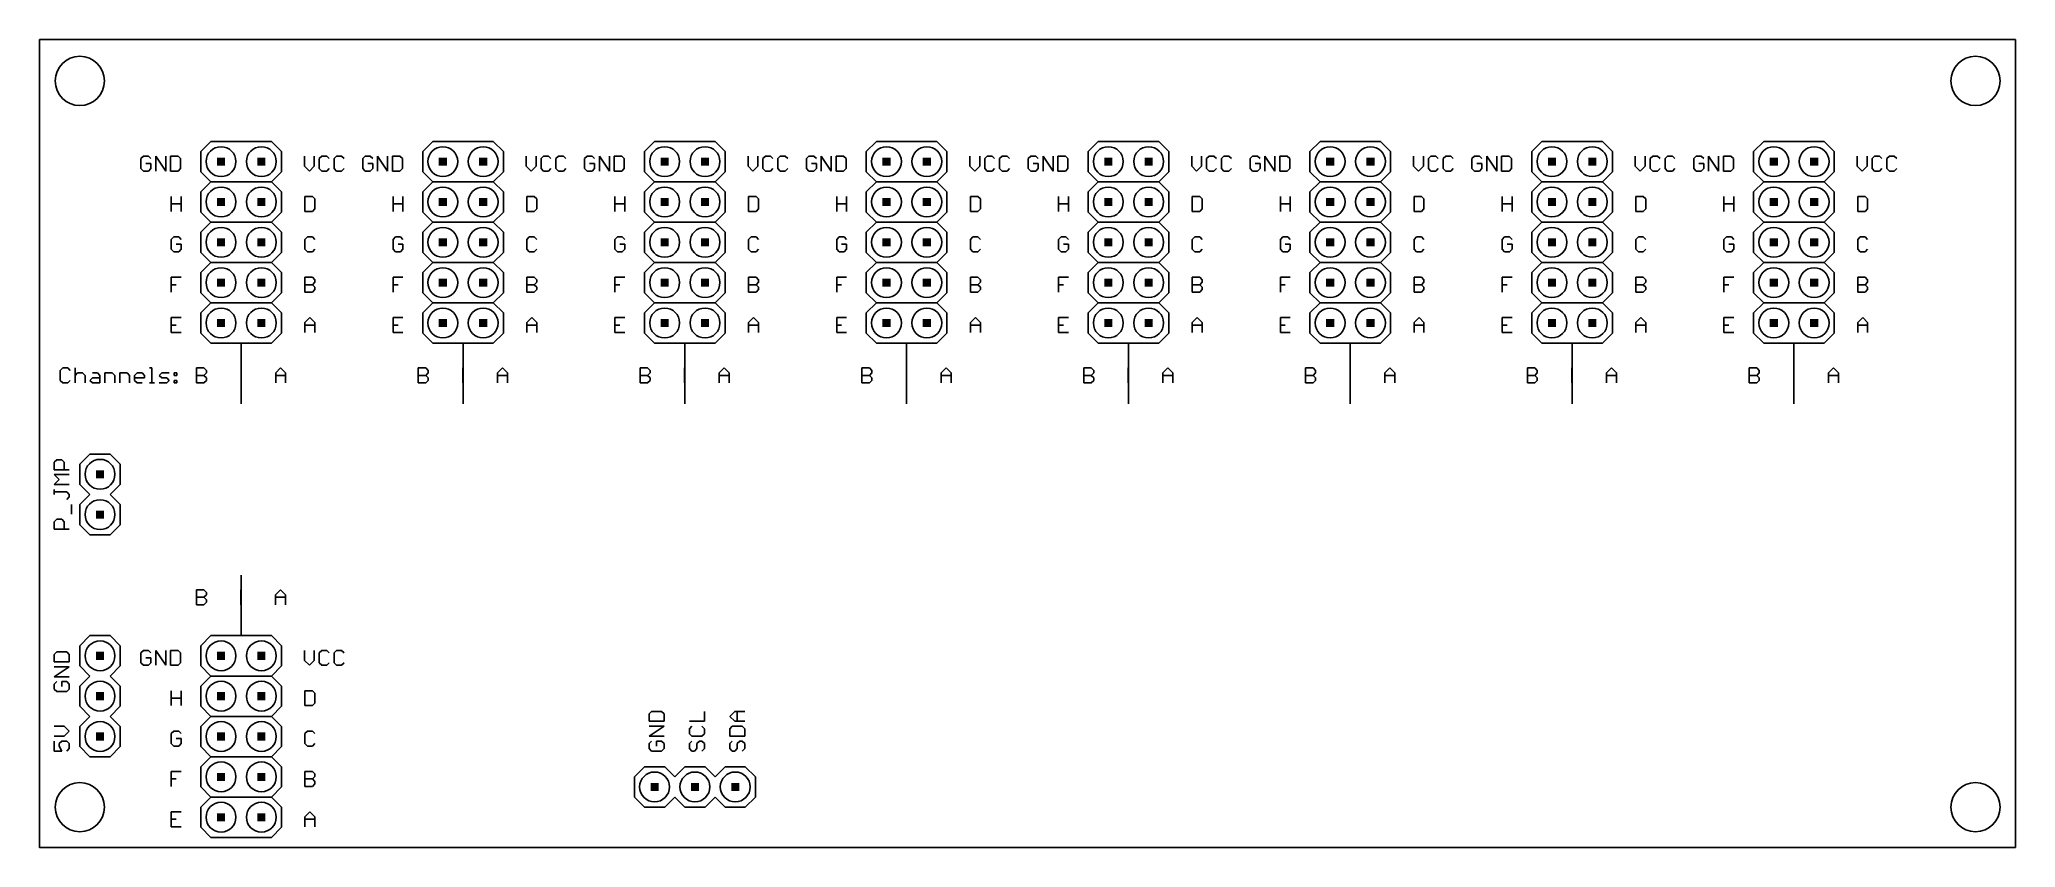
# Model space of a CAD drawing. Extents: x 0 to 124, y 0 to 51.
import ezdxf

# ---------------------------------------------------------------- set-up
doc = ezdxf.new("R2010")
doc.units = 0
for name, color, linetype in [('17', 82, 'CONTINUOUS'), ('20', 7, 'CONTINUOUS'), ('21', 253, 'CONTINUOUS'), ('22', 253, 'CONTINUOUS'), ('23', 7, 'CONTINUOUS'), ('25', 253, 'CONTINUOUS'), ('51', 253, 'CONTINUOUS')]:
    doc.layers.add(name, color=color, linetype=linetype)

# ---------------------------------------------------------------- blocks, each defined once
blk = doc.blocks.new('RECT')
blk.add_solid([(-0.5, -0.5), (0.5, -0.5), (-0.5, 0.5), (0.5, 0.5)])
blk = doc.blocks.new('ROUNDP')
blk.add_circle((0, 0), 0.5)

msp = doc.modelspace()

# ---------------------------------------------------------------- linework, layer by layer
at = {"layer": '20'}
for centre in [(2.54, 48.26), (121.92, 48.26), (2.54, 2.54), (121.92, 2.54)]:
    msp.add_circle(centre, 1.55, dxfattribs=at)
at = {"layer": '21'}
for p, q in [((0, 0), (0, 50.8669)), ((0, 50.8669), (124.44, 50.8669)), ((124.44, 50.8669), (124.44, 0)), ((10.16, 43.815), (10.795, 44.45)), ((10.16, 42.545), (10.16, 43.815)), ((10.795, 44.45), (14.605, 44.45)), ((15.24, 43.815), (14.605, 44.45)), ((15.24, 42.545), (15.24, 43.815)), ((24.13, 43.815), (24.765, 44.45)), ((24.13, 42.545), (24.13, 43.815)), ((24.765, 44.45), (28.575, 44.45)), ((29.21, 43.815), (28.575, 44.45)), ((29.21, 42.545), (29.21, 43.815)), ((38.1, 43.815), (38.735, 44.45)), ((38.1, 42.545), (38.1, 43.815)), ((38.735, 44.45), (42.545, 44.45)), ((43.18, 43.815), (42.545, 44.45)), ((43.18, 42.545), (43.18, 43.815)), ((52.07, 43.815), (52.705, 44.45)), ((52.07, 42.545), (52.07, 43.815)), ((52.705, 44.45), (56.515, 44.45)), ((57.15, 43.815), (56.515, 44.45)), ((57.15, 42.545), (57.15, 43.815)), ((66.04, 43.815), (66.675, 44.45)), ((66.04, 42.545), (66.04, 43.815)), ((66.675, 44.45), (70.485, 44.45)), ((71.12, 43.815), (70.485, 44.45)), ((71.12, 42.545), (71.12, 43.815)), ((80.01, 43.815), (80.645, 44.45)), ((80.01, 42.545), (80.01, 43.815)), ((80.645, 44.45), (84.455, 44.45)), ((85.09, 43.815), (84.455, 44.45)), ((85.09, 42.545), (85.09, 43.815)), ((93.98, 43.815), (94.615, 44.45)), ((93.98, 42.545), (93.98, 43.815)), ((94.615, 44.45), (98.425, 44.45)), ((99.06, 43.815), (98.425, 44.45)), ((99.06, 42.545), (99.06, 43.815)), ((107.95, 43.815), (108.585, 44.45)), ((107.95, 42.545), (107.95, 43.815)), ((108.585, 44.45), (112.395, 44.45)), ((113.03, 43.815), (112.395, 44.45)), ((113.03, 42.545), (113.03, 43.815)), ((6.5449, 43.5237), (6.3881, 43.3669)), ((6.3881, 43.3669), (6.3881, 42.7399)), ((6.3881, 42.7399), (6.5449, 42.5831)), ((6.8584, 43.5237), (6.5449, 43.5237)), ((6.5449, 42.5831), (6.8584, 42.5831)), ((7.0152, 43.0534), (6.7016, 43.0534)), ((7.0152, 43.3669), (6.8584, 43.5237)), ((6.8584, 42.5831), (7.0152, 42.7399)), ((7.0152, 42.7399), (7.0152, 43.0534)), ((7.3236, 42.5831), (7.3236, 43.5237)), ((7.3236, 43.5237), (7.9507, 42.5831)), ((7.9507, 42.5831), (7.9507, 43.5237)), ((8.2591, 43.5237), (8.2591, 42.5831)), ((8.7294, 43.5237), (8.2591, 43.5237)), ((8.2591, 42.5831), (8.7294, 42.5831)), ((8.8862, 43.3669), (8.7294, 43.5237)), ((8.7294, 42.5831), (8.8862, 42.7399)), ((8.8862, 42.7399), (8.8862, 43.3669)), ((10.795, 41.91), (10.16, 42.545)), ((14.605, 41.91), (15.24, 42.545)), ((16.6788, 43.5237), (16.6788, 42.8966)), ((16.6788, 42.8966), (16.9923, 42.5831)), ((16.9923, 42.5831), (17.3059, 42.8966)), ((17.3059, 42.8966), (17.3059, 43.5237)), ((17.7711, 43.5237), (17.6143, 43.3669)), ((17.6143, 43.3669), (17.6143, 42.7399)), ((17.6143, 42.7399), (17.7711, 42.5831)), ((18.0846, 43.5237), (17.7711, 43.5237)), ((17.7711, 42.5831), (18.0846, 42.5831)), ((18.2414, 43.3669), (18.0846, 43.5237)), ((18.0846, 42.5831), (18.2414, 42.7399)), ((18.7066, 43.5237), (18.5498, 43.3669)), ((18.5498, 43.3669), (18.5498, 42.7399)), ((18.5498, 42.7399), (18.7066, 42.5831)), ((19.0201, 43.5237), (18.7066, 43.5237)), ((18.7066, 42.5831), (19.0201, 42.5831)), ((19.1769, 43.3669), (19.0201, 43.5237)), ((19.0201, 42.5831), (19.1769, 42.7399)), ((20.5149, 43.5237), (20.3581, 43.3669)), ((20.3581, 43.3669), (20.3581, 42.7399)), ((20.3581, 42.7399), (20.5149, 42.5831)), ((20.8284, 43.5237), (20.5149, 43.5237)), ((20.5149, 42.5831), (20.8284, 42.5831)), ((20.9852, 43.0534), (20.6716, 43.0534)), ((20.9852, 43.3669), (20.8284, 43.5237)), ((20.8284, 42.5831), (20.9852, 42.7399)), ((20.9852, 42.7399), (20.9852, 43.0534)), ((21.2936, 42.5831), (21.2936, 43.5237)), ((21.2936, 43.5237), (21.9207, 42.5831)), ((21.9207, 42.5831), (21.9207, 43.5237)), ((22.2291, 43.5237), (22.2291, 42.5831)), ((22.6994, 43.5237), (22.2291, 43.5237)), ((22.2291, 42.5831), (22.6994, 42.5831)), ((22.8562, 43.3669), (22.6994, 43.5237)), ((22.6994, 42.5831), (22.8562, 42.7399)), ((22.8562, 42.7399), (22.8562, 43.3669)), ((24.765, 41.91), (24.13, 42.545)), ((28.575, 41.91), (29.21, 42.545)), ((30.6488, 43.5237), (30.6488, 42.8966)), ((30.6488, 42.8966), (30.9623, 42.5831)), ((30.9623, 42.5831), (31.2759, 42.8966)), ((31.2759, 42.8966), (31.2759, 43.5237)), ((31.7411, 43.5237), (31.5843, 43.3669)), ((31.5843, 43.3669), (31.5843, 42.7399)), ((31.5843, 42.7399), (31.7411, 42.5831)), ((32.0546, 43.5237), (31.7411, 43.5237)), ((31.7411, 42.5831), (32.0546, 42.5831)), ((32.2114, 43.3669), (32.0546, 43.5237)), ((32.0546, 42.5831), (32.2114, 42.7399)), ((32.6766, 43.5237), (32.5198, 43.3669)), ((32.5198, 43.3669), (32.5198, 42.7399)), ((32.5198, 42.7399), (32.6766, 42.5831)), ((32.9901, 43.5237), (32.6766, 43.5237)), ((32.6766, 42.5831), (32.9901, 42.5831)), ((33.1469, 43.3669), (32.9901, 43.5237)), ((32.9901, 42.5831), (33.1469, 42.7399)), ((34.4849, 43.5237), (34.3281, 43.3669)), ((34.3281, 43.3669), (34.3281, 42.7399)), ((34.3281, 42.7399), (34.4849, 42.5831)), ((34.7984, 43.5237), (34.4849, 43.5237)), ((34.4849, 42.5831), (34.7984, 42.5831)), ((34.9552, 43.0534), (34.6416, 43.0534)), ((34.9552, 43.3669), (34.7984, 43.5237)), ((34.7984, 42.5831), (34.9552, 42.7399)), ((34.9552, 42.7399), (34.9552, 43.0534)), ((35.2636, 42.5831), (35.2636, 43.5237)), ((35.2636, 43.5237), (35.8907, 42.5831)), ((35.8907, 42.5831), (35.8907, 43.5237)), ((36.1991, 43.5237), (36.1991, 42.5831)), ((36.6694, 43.5237), (36.1991, 43.5237)), ((36.1991, 42.5831), (36.6694, 42.5831)), ((36.8262, 43.3669), (36.6694, 43.5237)), ((36.6694, 42.5831), (36.8262, 42.7399)), ((36.8262, 42.7399), (36.8262, 43.3669)), ((38.735, 41.91), (38.1, 42.545)), ((42.545, 41.91), (43.18, 42.545)), ((44.6188, 43.5237), (44.6188, 42.8966)), ((44.6188, 42.8966), (44.9323, 42.5831)), ((44.9323, 42.5831), (45.2459, 42.8966)), ((45.2459, 42.8966), (45.2459, 43.5237)), ((45.7111, 43.5237), (45.5543, 43.3669)), ((45.5543, 43.3669), (45.5543, 42.7399)), ((45.5543, 42.7399), (45.7111, 42.5831)), ((46.0246, 43.5237), (45.7111, 43.5237)), ((45.7111, 42.5831), (46.0246, 42.5831)), ((46.1814, 43.3669), (46.0246, 43.5237)), ((46.0246, 42.5831), (46.1814, 42.7399)), ((46.6466, 43.5237), (46.4898, 43.3669)), ((46.4898, 43.3669), (46.4898, 42.7399)), ((46.4898, 42.7399), (46.6466, 42.5831)), ((46.9601, 43.5237), (46.6466, 43.5237)), ((46.6466, 42.5831), (46.9601, 42.5831)), ((47.1169, 43.3669), (46.9601, 43.5237)), ((46.9601, 42.5831), (47.1169, 42.7399)), ((48.4549, 43.5237), (48.2981, 43.3669)), ((48.2981, 43.3669), (48.2981, 42.7399)), ((48.2981, 42.7399), (48.4549, 42.5831)), ((48.7684, 43.5237), (48.4549, 43.5237)), ((48.4549, 42.5831), (48.7684, 42.5831)), ((48.9252, 43.0534), (48.6116, 43.0534)), ((48.9252, 43.3669), (48.7684, 43.5237)), ((48.7684, 42.5831), (48.9252, 42.7399)), ((48.9252, 42.7399), (48.9252, 43.0534)), ((49.2336, 42.5831), (49.2336, 43.5237)), ((49.2336, 43.5237), (49.8607, 42.5831)), ((49.8607, 42.5831), (49.8607, 43.5237)), ((50.1691, 43.5237), (50.1691, 42.5831)), ((50.6394, 43.5237), (50.1691, 43.5237)), ((50.1691, 42.5831), (50.6394, 42.5831)), ((50.7962, 43.3669), (50.6394, 43.5237)), ((50.6394, 42.5831), (50.7962, 42.7399)), ((50.7962, 42.7399), (50.7962, 43.3669)), ((52.705, 41.91), (52.07, 42.545)), ((56.515, 41.91), (57.15, 42.545)), ((58.5888, 43.5237), (58.5888, 42.8966)), ((58.5888, 42.8966), (58.9023, 42.5831)), ((58.9023, 42.5831), (59.2159, 42.8966)), ((59.2159, 42.8966), (59.2159, 43.5237)), ((59.6811, 43.5237), (59.5243, 43.3669)), ((59.5243, 43.3669), (59.5243, 42.7399)), ((59.5243, 42.7399), (59.6811, 42.5831)), ((59.9946, 43.5237), (59.6811, 43.5237)), ((59.6811, 42.5831), (59.9946, 42.5831)), ((60.1514, 43.3669), (59.9946, 43.5237)), ((59.9946, 42.5831), (60.1514, 42.7399)), ((60.6166, 43.5237), (60.4598, 43.3669)), ((60.4598, 43.3669), (60.4598, 42.7399)), ((60.4598, 42.7399), (60.6166, 42.5831)), ((60.9301, 43.5237), (60.6166, 43.5237)), ((60.6166, 42.5831), (60.9301, 42.5831)), ((61.0869, 43.3669), (60.9301, 43.5237)), ((60.9301, 42.5831), (61.0869, 42.7399)), ((62.4249, 43.5237), (62.2681, 43.3669)), ((62.2681, 43.3669), (62.2681, 42.7399)), ((62.2681, 42.7399), (62.4249, 42.5831)), ((62.7384, 43.5237), (62.4249, 43.5237)), ((62.4249, 42.5831), (62.7384, 42.5831)), ((62.8952, 43.0534), (62.5816, 43.0534)), ((62.8952, 43.3669), (62.7384, 43.5237)), ((62.7384, 42.5831), (62.8952, 42.7399)), ((62.8952, 42.7399), (62.8952, 43.0534)), ((63.2036, 42.5831), (63.2036, 43.5237)), ((63.2036, 43.5237), (63.8307, 42.5831)), ((63.8307, 42.5831), (63.8307, 43.5237)), ((64.1391, 43.5237), (64.1391, 42.5831)), ((64.6094, 43.5237), (64.1391, 43.5237)), ((64.1391, 42.5831), (64.6094, 42.5831)), ((64.7662, 43.3669), (64.6094, 43.5237)), ((64.6094, 42.5831), (64.7662, 42.7399)), ((64.7662, 42.7399), (64.7662, 43.3669)), ((66.675, 41.91), (66.04, 42.545)), ((70.485, 41.91), (71.12, 42.545)), ((72.5588, 43.5237), (72.5588, 42.8966)), ((72.5588, 42.8966), (72.8723, 42.5831)), ((72.8723, 42.5831), (73.1859, 42.8966)), ((73.1859, 42.8966), (73.1859, 43.5237)), ((73.6511, 43.5237), (73.4943, 43.3669)), ((73.4943, 43.3669), (73.4943, 42.7399)), ((73.4943, 42.7399), (73.6511, 42.5831)), ((73.9646, 43.5237), (73.6511, 43.5237)), ((73.6511, 42.5831), (73.9646, 42.5831)), ((74.1214, 43.3669), (73.9646, 43.5237)), ((73.9646, 42.5831), (74.1214, 42.7399)), ((74.5866, 43.5237), (74.4298, 43.3669)), ((74.4298, 43.3669), (74.4298, 42.7399)), ((74.4298, 42.7399), (74.5866, 42.5831)), ((74.9001, 43.5237), (74.5866, 43.5237)), ((74.5866, 42.5831), (74.9001, 42.5831)), ((75.0569, 43.3669), (74.9001, 43.5237)), ((74.9001, 42.5831), (75.0569, 42.7399)), ((76.3949, 43.5237), (76.2381, 43.3669)), ((76.2381, 43.3669), (76.2381, 42.7399)), ((76.2381, 42.7399), (76.3949, 42.5831)), ((76.7084, 43.5237), (76.3949, 43.5237)), ((76.3949, 42.5831), (76.7084, 42.5831)), ((76.8652, 43.0534), (76.5516, 43.0534)), ((76.8652, 43.3669), (76.7084, 43.5237)), ((76.7084, 42.5831), (76.8652, 42.7399)), ((76.8652, 42.7399), (76.8652, 43.0534)), ((77.1736, 42.5831), (77.1736, 43.5237)), ((77.1736, 43.5237), (77.8007, 42.5831)), ((77.8007, 42.5831), (77.8007, 43.5237)), ((78.1091, 43.5237), (78.1091, 42.5831)), ((78.5794, 43.5237), (78.1091, 43.5237)), ((78.1091, 42.5831), (78.5794, 42.5831)), ((78.7362, 43.3669), (78.5794, 43.5237)), ((78.5794, 42.5831), (78.7362, 42.7399)), ((78.7362, 42.7399), (78.7362, 43.3669)), ((80.645, 41.91), (80.01, 42.545)), ((84.455, 41.91), (85.09, 42.545)), ((86.5288, 43.5237), (86.5288, 42.8966)), ((86.5288, 42.8966), (86.8423, 42.5831)), ((86.8423, 42.5831), (87.1559, 42.8966)), ((87.1559, 42.8966), (87.1559, 43.5237)), ((87.6211, 43.5237), (87.4643, 43.3669)), ((87.4643, 43.3669), (87.4643, 42.7399)), ((87.4643, 42.7399), (87.6211, 42.5831)), ((87.9346, 43.5237), (87.6211, 43.5237)), ((87.6211, 42.5831), (87.9346, 42.5831)), ((88.0914, 43.3669), (87.9346, 43.5237)), ((87.9346, 42.5831), (88.0914, 42.7399)), ((88.5566, 43.5237), (88.3998, 43.3669)), ((88.3998, 43.3669), (88.3998, 42.7399)), ((88.3998, 42.7399), (88.5566, 42.5831)), ((88.8701, 43.5237), (88.5566, 43.5237)), ((88.5566, 42.5831), (88.8701, 42.5831)), ((89.0269, 43.3669), (88.8701, 43.5237)), ((88.8701, 42.5831), (89.0269, 42.7399)), ((90.3649, 43.5237), (90.2081, 43.3669)), ((90.2081, 43.3669), (90.2081, 42.7399)), ((90.2081, 42.7399), (90.3649, 42.5831)), ((90.6784, 43.5237), (90.3649, 43.5237)), ((90.3649, 42.5831), (90.6784, 42.5831)), ((90.8352, 43.0534), (90.5216, 43.0534)), ((90.8352, 43.3669), (90.6784, 43.5237)), ((90.6784, 42.5831), (90.8352, 42.7399)), ((90.8352, 42.7399), (90.8352, 43.0534)), ((91.1436, 42.5831), (91.1436, 43.5237)), ((91.1436, 43.5237), (91.7707, 42.5831)), ((91.7707, 42.5831), (91.7707, 43.5237)), ((92.0791, 43.5237), (92.0791, 42.5831)), ((92.5494, 43.5237), (92.0791, 43.5237)), ((92.0791, 42.5831), (92.5494, 42.5831)), ((92.7062, 43.3669), (92.5494, 43.5237)), ((92.5494, 42.5831), (92.7062, 42.7399)), ((92.7062, 42.7399), (92.7062, 43.3669)), ((94.615, 41.91), (93.98, 42.545)), ((98.425, 41.91), (99.06, 42.545)), ((100.4988, 43.5237), (100.4988, 42.8966)), ((100.4988, 42.8966), (100.8123, 42.5831)), ((100.8123, 42.5831), (101.1259, 42.8966)), ((101.1259, 42.8966), (101.1259, 43.5237)), ((101.5911, 43.5237), (101.4343, 43.3669)), ((101.4343, 43.3669), (101.4343, 42.7399)), ((101.4343, 42.7399), (101.5911, 42.5831)), ((101.9046, 43.5237), (101.5911, 43.5237)), ((101.5911, 42.5831), (101.9046, 42.5831)), ((102.0614, 43.3669), (101.9046, 43.5237)), ((101.9046, 42.5831), (102.0614, 42.7399)), ((102.5266, 43.5237), (102.3698, 43.3669)), ((102.3698, 43.3669), (102.3698, 42.7399)), ((102.3698, 42.7399), (102.5266, 42.5831)), ((102.8401, 43.5237), (102.5266, 43.5237)), ((102.5266, 42.5831), (102.8401, 42.5831)), ((102.9969, 43.3669), (102.8401, 43.5237)), ((102.8401, 42.5831), (102.9969, 42.7399)), ((104.3349, 43.5237), (104.1781, 43.3669)), ((104.1781, 43.3669), (104.1781, 42.7399)), ((104.1781, 42.7399), (104.3349, 42.5831)), ((104.6484, 43.5237), (104.3349, 43.5237)), ((104.3349, 42.5831), (104.6484, 42.5831)), ((104.8052, 43.0534), (104.4916, 43.0534)), ((104.8052, 43.3669), (104.6484, 43.5237)), ((104.6484, 42.5831), (104.8052, 42.7399)), ((104.8052, 42.7399), (104.8052, 43.0534)), ((105.1136, 42.5831), (105.1136, 43.5237)), ((105.1136, 43.5237), (105.7407, 42.5831)), ((105.7407, 42.5831), (105.7407, 43.5237)), ((106.0491, 43.5237), (106.0491, 42.5831)), ((106.5194, 43.5237), (106.0491, 43.5237)), ((106.0491, 42.5831), (106.5194, 42.5831)), ((106.6762, 43.3669), (106.5194, 43.5237)), ((106.5194, 42.5831), (106.6762, 42.7399)), ((106.6762, 42.7399), (106.6762, 43.3669)), ((108.585, 41.91), (107.95, 42.545)), ((112.395, 41.91), (113.03, 42.545)), ((114.4688, 43.5237), (114.4688, 42.8966)), ((114.4688, 42.8966), (114.7823, 42.5831)), ((114.7823, 42.5831), (115.0959, 42.8966)), ((115.0959, 42.8966), (115.0959, 43.5237)), ((115.5611, 43.5237), (115.4043, 43.3669)), ((115.4043, 43.3669), (115.4043, 42.7399)), ((115.4043, 42.7399), (115.5611, 42.5831)), ((115.8746, 43.5237), (115.5611, 43.5237)), ((115.5611, 42.5831), (115.8746, 42.5831)), ((116.0314, 43.3669), (115.8746, 43.5237)), ((115.8746, 42.5831), (116.0314, 42.7399)), ((116.4966, 43.5237), (116.3398, 43.3669)), ((116.3398, 43.3669), (116.3398, 42.7399)), ((116.3398, 42.7399), (116.4966, 42.5831)), ((116.8101, 43.5237), (116.4966, 43.5237)), ((116.4966, 42.5831), (116.8101, 42.5831)), ((116.9669, 43.3669), (116.8101, 43.5237)), ((116.8101, 42.5831), (116.9669, 42.7399)), ((10.16, 41.275), (10.795, 41.91)), ((10.16, 40.005), (10.16, 41.275)), ((10.795, 41.91), (14.605, 41.91)), ((15.24, 41.275), (14.605, 41.91)), ((15.24, 40.005), (15.24, 41.275)), ((24.13, 41.275), (24.765, 41.91)), ((24.13, 40.005), (24.13, 41.275)), ((24.765, 41.91), (28.575, 41.91)), ((29.21, 41.275), (28.575, 41.91)), ((29.21, 40.005), (29.21, 41.275)), ((38.1, 41.275), (38.735, 41.91)), ((38.1, 40.005), (38.1, 41.275)), ((38.735, 41.91), (42.545, 41.91)), ((43.18, 41.275), (42.545, 41.91)), ((43.18, 40.005), (43.18, 41.275)), ((52.07, 41.275), (52.705, 41.91)), ((52.07, 40.005), (52.07, 41.275)), ((52.705, 41.91), (56.515, 41.91)), ((57.15, 41.275), (56.515, 41.91)), ((57.15, 40.005), (57.15, 41.275)), ((66.04, 41.275), (66.675, 41.91)), ((66.04, 40.005), (66.04, 41.275)), ((66.675, 41.91), (70.485, 41.91)), ((71.12, 41.275), (70.485, 41.91)), ((71.12, 40.005), (71.12, 41.275)), ((80.01, 41.275), (80.645, 41.91)), ((80.01, 40.005), (80.01, 41.275)), ((80.645, 41.91), (84.455, 41.91)), ((85.09, 41.275), (84.455, 41.91)), ((85.09, 40.005), (85.09, 41.275)), ((93.98, 41.275), (94.615, 41.91)), ((93.98, 40.005), (93.98, 41.275)), ((94.615, 41.91), (98.425, 41.91)), ((99.06, 41.275), (98.425, 41.91)), ((99.06, 40.005), (99.06, 41.275)), ((107.95, 41.275), (108.585, 41.91)), ((107.95, 40.005), (107.95, 41.275)), ((108.585, 41.91), (112.395, 41.91)), ((113.03, 41.275), (112.395, 41.91)), ((113.03, 40.005), (113.03, 41.275)), ((8.2931, 40.0431), (8.2931, 40.9837)), ((8.2931, 40.5134), (8.9202, 40.5134)), ((8.9202, 40.9837), (8.9202, 40.0431)), ((10.795, 39.37), (10.16, 40.005)), ((14.605, 39.37), (15.24, 40.005)), ((16.7128, 40.9837), (16.7128, 40.0431)), ((17.1831, 40.9837), (16.7128, 40.9837)), ((16.7128, 40.0431), (17.1831, 40.0431)), ((17.3398, 40.8269), (17.1831, 40.9837)), ((17.1831, 40.0431), (17.3398, 40.1999)), ((17.3398, 40.1999), (17.3398, 40.8269)), ((22.2631, 40.0431), (22.2631, 40.9837)), ((22.2631, 40.5134), (22.8902, 40.5134)), ((22.8902, 40.9837), (22.8902, 40.0431)), ((24.765, 39.37), (24.13, 40.005)), ((28.575, 39.37), (29.21, 40.005)), ((30.6828, 40.9837), (30.6828, 40.0431)), ((31.1531, 40.9837), (30.6828, 40.9837)), ((30.6828, 40.0431), (31.1531, 40.0431)), ((31.3098, 40.8269), (31.1531, 40.9837)), ((31.1531, 40.0431), (31.3098, 40.1999)), ((31.3098, 40.1999), (31.3098, 40.8269)), ((36.2331, 40.0431), (36.2331, 40.9837)), ((36.2331, 40.5134), (36.8602, 40.5134)), ((36.8602, 40.9837), (36.8602, 40.0431)), ((38.735, 39.37), (38.1, 40.005)), ((42.545, 39.37), (43.18, 40.005)), ((44.6528, 40.9837), (44.6528, 40.0431)), ((45.1231, 40.9837), (44.6528, 40.9837)), ((44.6528, 40.0431), (45.1231, 40.0431)), ((45.2798, 40.8269), (45.1231, 40.9837)), ((45.1231, 40.0431), (45.2798, 40.1999)), ((45.2798, 40.1999), (45.2798, 40.8269)), ((50.2031, 40.0431), (50.2031, 40.9837)), ((50.2031, 40.5134), (50.8302, 40.5134)), ((50.8302, 40.9837), (50.8302, 40.0431)), ((52.705, 39.37), (52.07, 40.005)), ((56.515, 39.37), (57.15, 40.005)), ((58.6228, 40.9837), (58.6228, 40.0431)), ((59.0931, 40.9837), (58.6228, 40.9837)), ((58.6228, 40.0431), (59.0931, 40.0431)), ((59.2498, 40.8269), (59.0931, 40.9837)), ((59.0931, 40.0431), (59.2498, 40.1999)), ((59.2498, 40.1999), (59.2498, 40.8269)), ((64.1731, 40.0431), (64.1731, 40.9837)), ((64.1731, 40.5134), (64.8002, 40.5134)), ((64.8002, 40.9837), (64.8002, 40.0431)), ((66.675, 39.37), (66.04, 40.005)), ((70.485, 39.37), (71.12, 40.005)), ((72.5928, 40.9837), (72.5928, 40.0431)), ((73.0631, 40.9837), (72.5928, 40.9837)), ((72.5928, 40.0431), (73.0631, 40.0431)), ((73.2198, 40.8269), (73.0631, 40.9837)), ((73.0631, 40.0431), (73.2198, 40.1999)), ((73.2198, 40.1999), (73.2198, 40.8269)), ((78.1431, 40.0431), (78.1431, 40.9837)), ((78.1431, 40.5134), (78.7702, 40.5134)), ((78.7702, 40.9837), (78.7702, 40.0431)), ((80.645, 39.37), (80.01, 40.005)), ((84.455, 39.37), (85.09, 40.005)), ((86.5628, 40.9837), (86.5628, 40.0431)), ((87.0331, 40.9837), (86.5628, 40.9837)), ((86.5628, 40.0431), (87.0331, 40.0431)), ((87.1898, 40.8269), (87.0331, 40.9837)), ((87.0331, 40.0431), (87.1898, 40.1999)), ((87.1898, 40.1999), (87.1898, 40.8269)), ((92.1131, 40.0431), (92.1131, 40.9837)), ((92.1131, 40.5134), (92.7402, 40.5134)), ((92.7402, 40.9837), (92.7402, 40.0431)), ((94.615, 39.37), (93.98, 40.005)), ((98.425, 39.37), (99.06, 40.005)), ((100.5328, 40.9837), (100.5328, 40.0431)), ((101.0031, 40.9837), (100.5328, 40.9837)), ((100.5328, 40.0431), (101.0031, 40.0431)), ((101.1598, 40.8269), (101.0031, 40.9837)), ((101.0031, 40.0431), (101.1598, 40.1999)), ((101.1598, 40.1999), (101.1598, 40.8269)), ((106.0831, 40.0431), (106.0831, 40.9837)), ((106.0831, 40.5134), (106.7102, 40.5134)), ((106.7102, 40.9837), (106.7102, 40.0431)), ((108.585, 39.37), (107.95, 40.005)), ((112.395, 39.37), (113.03, 40.005)), ((114.5028, 40.9837), (114.5028, 40.0431)), ((114.9731, 40.9837), (114.5028, 40.9837)), ((114.5028, 40.0431), (114.9731, 40.0431)), ((115.1298, 40.8269), (114.9731, 40.9837)), ((114.9731, 40.0431), (115.1298, 40.1999)), ((115.1298, 40.1999), (115.1298, 40.8269)), ((10.16, 38.735), (10.795, 39.37)), ((10.16, 37.465), (10.16, 38.735)), ((10.795, 39.37), (14.605, 39.37)), ((15.24, 38.735), (14.605, 39.37)), ((15.24, 37.465), (15.24, 38.735)), ((24.13, 38.735), (24.765, 39.37)), ((24.13, 37.465), (24.13, 38.735)), ((24.765, 39.37), (28.575, 39.37)), ((29.21, 38.735), (28.575, 39.37)), ((29.21, 37.465), (29.21, 38.735)), ((38.1, 38.735), (38.735, 39.37)), ((38.1, 37.465), (38.1, 38.735)), ((38.735, 39.37), (42.545, 39.37)), ((43.18, 38.735), (42.545, 39.37)), ((43.18, 37.465), (43.18, 38.735)), ((52.07, 38.735), (52.705, 39.37)), ((52.07, 37.465), (52.07, 38.735)), ((52.705, 39.37), (56.515, 39.37)), ((57.15, 38.735), (56.515, 39.37)), ((57.15, 37.465), (57.15, 38.735)), ((66.04, 38.735), (66.675, 39.37)), ((66.04, 37.465), (66.04, 38.735)), ((66.675, 39.37), (70.485, 39.37)), ((71.12, 38.735), (70.485, 39.37)), ((71.12, 37.465), (71.12, 38.735)), ((80.01, 38.735), (80.645, 39.37)), ((80.01, 37.465), (80.01, 38.735)), ((80.645, 39.37), (84.455, 39.37)), ((85.09, 38.735), (84.455, 39.37)), ((85.09, 37.465), (85.09, 38.735)), ((93.98, 38.735), (94.615, 39.37)), ((93.98, 37.465), (93.98, 38.735)), ((94.615, 39.37), (98.425, 39.37)), ((99.06, 38.735), (98.425, 39.37)), ((99.06, 37.465), (99.06, 38.735)), ((107.95, 38.735), (108.585, 39.37)), ((107.95, 37.465), (107.95, 38.735)), ((108.585, 39.37), (112.395, 39.37)), ((113.03, 38.735), (112.395, 39.37)), ((113.03, 37.465), (113.03, 38.735)), ((8.4499, 38.4437), (8.2931, 38.2869)), ((8.2931, 38.2869), (8.2931, 37.6599)), ((8.2931, 37.6599), (8.4499, 37.5031)), ((8.7634, 38.4437), (8.4499, 38.4437)), ((8.4499, 37.5031), (8.7634, 37.5031)), ((8.9202, 37.9734), (8.6066, 37.9734)), ((8.9202, 38.2869), (8.7634, 38.4437)), ((8.7634, 37.5031), (8.9202, 37.6599)), ((8.9202, 37.6599), (8.9202, 37.9734)), ((10.795, 36.83), (10.16, 37.465)), ((14.605, 36.83), (15.24, 37.465)), ((16.8695, 38.4437), (16.7128, 38.2869)), ((16.7128, 38.2869), (16.7128, 37.6599)), ((16.7128, 37.6599), (16.8695, 37.5031)), ((17.1831, 38.4437), (16.8695, 38.4437)), ((16.8695, 37.5031), (17.1831, 37.5031)), ((17.3398, 38.2869), (17.1831, 38.4437)), ((17.1831, 37.5031), (17.3398, 37.6599)), ((22.4199, 38.4437), (22.2631, 38.2869)), ((22.2631, 38.2869), (22.2631, 37.6599)), ((22.2631, 37.6599), (22.4199, 37.5031)), ((22.7334, 38.4437), (22.4199, 38.4437)), ((22.4199, 37.5031), (22.7334, 37.5031)), ((22.8902, 37.9734), (22.5766, 37.9734)), ((22.8902, 38.2869), (22.7334, 38.4437)), ((22.7334, 37.5031), (22.8902, 37.6599)), ((22.8902, 37.6599), (22.8902, 37.9734)), ((24.765, 36.83), (24.13, 37.465)), ((28.575, 36.83), (29.21, 37.465)), ((30.8395, 38.4437), (30.6828, 38.2869)), ((30.6828, 38.2869), (30.6828, 37.6599)), ((30.6828, 37.6599), (30.8395, 37.5031)), ((31.1531, 38.4437), (30.8395, 38.4437)), ((30.8395, 37.5031), (31.1531, 37.5031)), ((31.3098, 38.2869), (31.1531, 38.4437)), ((31.1531, 37.5031), (31.3098, 37.6599)), ((36.3899, 38.4437), (36.2331, 38.2869)), ((36.2331, 38.2869), (36.2331, 37.6599)), ((36.2331, 37.6599), (36.3899, 37.5031)), ((36.7034, 38.4437), (36.3899, 38.4437)), ((36.3899, 37.5031), (36.7034, 37.5031)), ((36.8602, 37.9734), (36.5466, 37.9734)), ((36.8602, 38.2869), (36.7034, 38.4437)), ((36.7034, 37.5031), (36.8602, 37.6599)), ((36.8602, 37.6599), (36.8602, 37.9734)), ((38.735, 36.83), (38.1, 37.465)), ((42.545, 36.83), (43.18, 37.465)), ((44.8095, 38.4437), (44.6528, 38.2869)), ((44.6528, 38.2869), (44.6528, 37.6599)), ((44.6528, 37.6599), (44.8095, 37.5031)), ((45.1231, 38.4437), (44.8095, 38.4437)), ((44.8095, 37.5031), (45.1231, 37.5031)), ((45.2798, 38.2869), (45.1231, 38.4437)), ((45.1231, 37.5031), (45.2798, 37.6599)), ((50.3599, 38.4437), (50.2031, 38.2869)), ((50.2031, 38.2869), (50.2031, 37.6599)), ((50.2031, 37.6599), (50.3599, 37.5031)), ((50.6734, 38.4437), (50.3599, 38.4437)), ((50.3599, 37.5031), (50.6734, 37.5031)), ((50.8302, 37.9734), (50.5166, 37.9734)), ((50.8302, 38.2869), (50.6734, 38.4437)), ((50.6734, 37.5031), (50.8302, 37.6599)), ((50.8302, 37.6599), (50.8302, 37.9734)), ((52.705, 36.83), (52.07, 37.465)), ((56.515, 36.83), (57.15, 37.465)), ((58.7795, 38.4437), (58.6228, 38.2869)), ((58.6228, 38.2869), (58.6228, 37.6599)), ((58.6228, 37.6599), (58.7795, 37.5031)), ((59.0931, 38.4437), (58.7795, 38.4437)), ((58.7795, 37.5031), (59.0931, 37.5031)), ((59.2498, 38.2869), (59.0931, 38.4437)), ((59.0931, 37.5031), (59.2498, 37.6599)), ((64.3299, 38.4437), (64.1731, 38.2869)), ((64.1731, 38.2869), (64.1731, 37.6599)), ((64.1731, 37.6599), (64.3299, 37.5031)), ((64.6434, 38.4437), (64.3299, 38.4437)), ((64.3299, 37.5031), (64.6434, 37.5031)), ((64.8002, 37.9734), (64.4866, 37.9734)), ((64.8002, 38.2869), (64.6434, 38.4437)), ((64.6434, 37.5031), (64.8002, 37.6599)), ((64.8002, 37.6599), (64.8002, 37.9734)), ((66.675, 36.83), (66.04, 37.465)), ((70.485, 36.83), (71.12, 37.465)), ((72.7495, 38.4437), (72.5928, 38.2869)), ((72.5928, 38.2869), (72.5928, 37.6599)), ((72.5928, 37.6599), (72.7495, 37.5031)), ((73.0631, 38.4437), (72.7495, 38.4437)), ((72.7495, 37.5031), (73.0631, 37.5031)), ((73.2198, 38.2869), (73.0631, 38.4437)), ((73.0631, 37.5031), (73.2198, 37.6599)), ((78.2999, 38.4437), (78.1431, 38.2869)), ((78.1431, 38.2869), (78.1431, 37.6599)), ((78.1431, 37.6599), (78.2999, 37.5031)), ((78.6134, 38.4437), (78.2999, 38.4437)), ((78.2999, 37.5031), (78.6134, 37.5031)), ((78.7702, 37.9734), (78.4566, 37.9734)), ((78.7702, 38.2869), (78.6134, 38.4437)), ((78.6134, 37.5031), (78.7702, 37.6599)), ((78.7702, 37.6599), (78.7702, 37.9734)), ((80.645, 36.83), (80.01, 37.465)), ((84.455, 36.83), (85.09, 37.465)), ((86.7195, 38.4437), (86.5628, 38.2869)), ((86.5628, 38.2869), (86.5628, 37.6599)), ((86.5628, 37.6599), (86.7195, 37.5031)), ((87.0331, 38.4437), (86.7195, 38.4437)), ((86.7195, 37.5031), (87.0331, 37.5031)), ((87.1898, 38.2869), (87.0331, 38.4437)), ((87.0331, 37.5031), (87.1898, 37.6599)), ((92.2699, 38.4437), (92.1131, 38.2869)), ((92.1131, 38.2869), (92.1131, 37.6599)), ((92.1131, 37.6599), (92.2699, 37.5031)), ((92.5834, 38.4437), (92.2699, 38.4437)), ((92.2699, 37.5031), (92.5834, 37.5031)), ((92.7402, 37.9734), (92.4266, 37.9734)), ((92.7402, 38.2869), (92.5834, 38.4437)), ((92.5834, 37.5031), (92.7402, 37.6599)), ((92.7402, 37.6599), (92.7402, 37.9734)), ((94.615, 36.83), (93.98, 37.465)), ((98.425, 36.83), (99.06, 37.465)), ((100.6895, 38.4437), (100.5328, 38.2869)), ((100.5328, 38.2869), (100.5328, 37.6599)), ((100.5328, 37.6599), (100.6895, 37.5031)), ((101.0031, 38.4437), (100.6895, 38.4437)), ((100.6895, 37.5031), (101.0031, 37.5031)), ((101.1598, 38.2869), (101.0031, 38.4437)), ((101.0031, 37.5031), (101.1598, 37.6599)), ((106.2399, 38.4437), (106.0831, 38.2869)), ((106.0831, 38.2869), (106.0831, 37.6599)), ((106.0831, 37.6599), (106.2399, 37.5031)), ((106.5534, 38.4437), (106.2399, 38.4437)), ((106.2399, 37.5031), (106.5534, 37.5031)), ((106.7102, 37.9734), (106.3966, 37.9734)), ((106.7102, 38.2869), (106.5534, 38.4437)), ((106.5534, 37.5031), (106.7102, 37.6599)), ((106.7102, 37.6599), (106.7102, 37.9734)), ((108.585, 36.83), (107.95, 37.465)), ((112.395, 36.83), (113.03, 37.465)), ((114.6595, 38.4437), (114.5028, 38.2869)), ((114.5028, 38.2869), (114.5028, 37.6599)), ((114.5028, 37.6599), (114.6595, 37.5031)), ((114.9731, 38.4437), (114.6595, 38.4437)), ((114.6595, 37.5031), (114.9731, 37.5031)), ((115.1298, 38.2869), (114.9731, 38.4437)), ((114.9731, 37.5031), (115.1298, 37.6599)), ((10.16, 36.195), (10.795, 36.83)), ((10.16, 34.925), (10.16, 36.195)), ((10.795, 36.83), (14.605, 36.83)), ((15.24, 36.195), (14.605, 36.83)), ((15.24, 34.925), (15.24, 36.195)), ((24.13, 36.195), (24.765, 36.83)), ((24.13, 34.925), (24.13, 36.195)), ((24.765, 36.83), (28.575, 36.83)), ((29.21, 36.195), (28.575, 36.83)), ((29.21, 34.925), (29.21, 36.195)), ((38.1, 36.195), (38.735, 36.83)), ((38.1, 34.925), (38.1, 36.195)), ((38.735, 36.83), (42.545, 36.83)), ((43.18, 36.195), (42.545, 36.83)), ((43.18, 34.925), (43.18, 36.195)), ((52.07, 36.195), (52.705, 36.83)), ((52.07, 34.925), (52.07, 36.195)), ((52.705, 36.83), (56.515, 36.83)), ((57.15, 36.195), (56.515, 36.83)), ((57.15, 34.925), (57.15, 36.195)), ((66.04, 36.195), (66.675, 36.83)), ((66.04, 34.925), (66.04, 36.195)), ((66.675, 36.83), (70.485, 36.83)), ((71.12, 36.195), (70.485, 36.83)), ((71.12, 34.925), (71.12, 36.195)), ((80.01, 36.195), (80.645, 36.83)), ((80.01, 34.925), (80.01, 36.195)), ((80.645, 36.83), (84.455, 36.83)), ((85.09, 36.195), (84.455, 36.83)), ((85.09, 34.925), (85.09, 36.195)), ((93.98, 36.195), (94.615, 36.83)), ((93.98, 34.925), (93.98, 36.195)), ((94.615, 36.83), (98.425, 36.83)), ((99.06, 36.195), (98.425, 36.83)), ((99.06, 34.925), (99.06, 36.195)), ((107.95, 36.195), (108.585, 36.83)), ((107.95, 34.925), (107.95, 36.195)), ((108.585, 36.83), (112.395, 36.83)), ((113.03, 36.195), (112.395, 36.83)), ((113.03, 34.925), (113.03, 36.195)), ((8.2931, 34.9631), (8.2931, 35.9037)), ((8.2931, 35.9037), (8.9202, 35.9037)), ((8.2931, 35.4334), (8.6066, 35.4334)), ((10.795, 34.29), (10.16, 34.925)), ((14.605, 34.29), (15.24, 34.925)), ((16.7128, 34.9631), (16.7128, 35.9037)), ((16.7128, 35.9037), (17.1831, 35.9037)), ((16.7128, 35.4334), (17.1831, 35.4334)), ((17.1831, 34.9631), (16.7128, 34.9631)), ((17.1831, 35.9037), (17.3398, 35.7469)), ((17.3398, 35.5902), (17.1831, 35.4334)), ((17.1831, 35.4334), (17.3398, 35.2766)), ((17.3398, 35.1199), (17.1831, 34.9631)), ((17.3398, 35.7469), (17.3398, 35.5902)), ((17.3398, 35.2766), (17.3398, 35.1199)), ((22.2631, 34.9631), (22.2631, 35.9037)), ((22.2631, 35.9037), (22.8902, 35.9037)), ((22.2631, 35.4334), (22.5766, 35.4334)), ((24.765, 34.29), (24.13, 34.925)), ((28.575, 34.29), (29.21, 34.925)), ((30.6828, 34.9631), (30.6828, 35.9037)), ((30.6828, 35.9037), (31.1531, 35.9037)), ((30.6828, 35.4334), (31.1531, 35.4334)), ((31.1531, 34.9631), (30.6828, 34.9631)), ((31.1531, 35.9037), (31.3098, 35.7469)), ((31.3098, 35.5902), (31.1531, 35.4334)), ((31.1531, 35.4334), (31.3098, 35.2766)), ((31.3098, 35.1199), (31.1531, 34.9631)), ((31.3098, 35.7469), (31.3098, 35.5902)), ((31.3098, 35.2766), (31.3098, 35.1199)), ((36.2331, 34.9631), (36.2331, 35.9037)), ((36.2331, 35.9037), (36.8602, 35.9037)), ((36.2331, 35.4334), (36.5466, 35.4334)), ((38.735, 34.29), (38.1, 34.925)), ((42.545, 34.29), (43.18, 34.925)), ((44.6528, 34.9631), (44.6528, 35.9037)), ((44.6528, 35.9037), (45.1231, 35.9037)), ((44.6528, 35.4334), (45.1231, 35.4334)), ((45.1231, 34.9631), (44.6528, 34.9631)), ((45.1231, 35.9037), (45.2798, 35.7469)), ((45.2798, 35.5902), (45.1231, 35.4334)), ((45.1231, 35.4334), (45.2798, 35.2766)), ((45.2798, 35.1199), (45.1231, 34.9631)), ((45.2798, 35.7469), (45.2798, 35.5902)), ((45.2798, 35.2766), (45.2798, 35.1199)), ((50.2031, 34.9631), (50.2031, 35.9037)), ((50.2031, 35.9037), (50.8302, 35.9037)), ((50.2031, 35.4334), (50.5166, 35.4334)), ((52.705, 34.29), (52.07, 34.925)), ((56.515, 34.29), (57.15, 34.925)), ((58.6228, 34.9631), (58.6228, 35.9037)), ((58.6228, 35.9037), (59.0931, 35.9037)), ((58.6228, 35.4334), (59.0931, 35.4334)), ((59.0931, 34.9631), (58.6228, 34.9631)), ((59.0931, 35.9037), (59.2498, 35.7469)), ((59.2498, 35.5902), (59.0931, 35.4334)), ((59.0931, 35.4334), (59.2498, 35.2766)), ((59.2498, 35.1199), (59.0931, 34.9631)), ((59.2498, 35.7469), (59.2498, 35.5902)), ((59.2498, 35.2766), (59.2498, 35.1199)), ((64.1731, 34.9631), (64.1731, 35.9037)), ((64.1731, 35.9037), (64.8002, 35.9037)), ((64.1731, 35.4334), (64.4866, 35.4334)), ((66.675, 34.29), (66.04, 34.925)), ((70.485, 34.29), (71.12, 34.925)), ((72.5928, 34.9631), (72.5928, 35.9037)), ((72.5928, 35.9037), (73.0631, 35.9037)), ((72.5928, 35.4334), (73.0631, 35.4334)), ((73.0631, 34.9631), (72.5928, 34.9631)), ((73.0631, 35.9037), (73.2198, 35.7469)), ((73.2198, 35.5902), (73.0631, 35.4334)), ((73.0631, 35.4334), (73.2198, 35.2766)), ((73.2198, 35.1199), (73.0631, 34.9631)), ((73.2198, 35.7469), (73.2198, 35.5902)), ((73.2198, 35.2766), (73.2198, 35.1199)), ((78.1431, 34.9631), (78.1431, 35.9037)), ((78.1431, 35.9037), (78.7702, 35.9037)), ((78.1431, 35.4334), (78.4566, 35.4334)), ((80.645, 34.29), (80.01, 34.925)), ((84.455, 34.29), (85.09, 34.925)), ((86.5628, 34.9631), (86.5628, 35.9037)), ((86.5628, 35.9037), (87.0331, 35.9037)), ((86.5628, 35.4334), (87.0331, 35.4334)), ((87.0331, 34.9631), (86.5628, 34.9631)), ((87.0331, 35.9037), (87.1898, 35.7469)), ((87.1898, 35.5902), (87.0331, 35.4334)), ((87.0331, 35.4334), (87.1898, 35.2766)), ((87.1898, 35.1199), (87.0331, 34.9631)), ((87.1898, 35.7469), (87.1898, 35.5902)), ((87.1898, 35.2766), (87.1898, 35.1199)), ((92.1131, 34.9631), (92.1131, 35.9037)), ((92.1131, 35.9037), (92.7402, 35.9037)), ((92.1131, 35.4334), (92.4266, 35.4334)), ((94.615, 34.29), (93.98, 34.925)), ((98.425, 34.29), (99.06, 34.925)), ((100.5328, 34.9631), (100.5328, 35.9037)), ((100.5328, 35.9037), (101.0031, 35.9037)), ((100.5328, 35.4334), (101.0031, 35.4334)), ((101.0031, 34.9631), (100.5328, 34.9631)), ((101.0031, 35.9037), (101.1598, 35.7469)), ((101.1598, 35.5902), (101.0031, 35.4334)), ((101.0031, 35.4334), (101.1598, 35.2766)), ((101.1598, 35.1199), (101.0031, 34.9631)), ((101.1598, 35.7469), (101.1598, 35.5902)), ((101.1598, 35.2766), (101.1598, 35.1199)), ((106.0831, 34.9631), (106.0831, 35.9037)), ((106.0831, 35.9037), (106.7102, 35.9037)), ((106.0831, 35.4334), (106.3966, 35.4334)), ((108.585, 34.29), (107.95, 34.925)), ((112.395, 34.29), (113.03, 34.925)), ((114.5028, 34.9631), (114.5028, 35.9037)), ((114.5028, 35.9037), (114.9731, 35.9037)), ((114.5028, 35.4334), (114.9731, 35.4334)), ((114.9731, 34.9631), (114.5028, 34.9631)), ((114.9731, 35.9037), (115.1298, 35.7469)), ((115.1298, 35.5902), (114.9731, 35.4334)), ((114.9731, 35.4334), (115.1298, 35.2766)), ((115.1298, 35.1199), (114.9731, 34.9631)), ((115.1298, 35.7469), (115.1298, 35.5902)), ((115.1298, 35.2766), (115.1298, 35.1199)), ((10.16, 33.655), (10.795, 34.29)), ((10.16, 32.385), (10.16, 33.655)), ((10.795, 34.29), (14.605, 34.29)), ((15.24, 33.655), (14.605, 34.29)), ((15.24, 32.385), (15.24, 33.655)), ((24.13, 33.655), (24.765, 34.29)), ((24.13, 32.385), (24.13, 33.655)), ((24.765, 34.29), (28.575, 34.29)), ((29.21, 33.655), (28.575, 34.29)), ((29.21, 32.385), (29.21, 33.655)), ((38.1, 33.655), (38.735, 34.29)), ((38.1, 32.385), (38.1, 33.655)), ((38.735, 34.29), (42.545, 34.29)), ((43.18, 33.655), (42.545, 34.29)), ((43.18, 32.385), (43.18, 33.655)), ((52.07, 33.655), (52.705, 34.29)), ((52.07, 32.385), (52.07, 33.655)), ((52.705, 34.29), (56.515, 34.29)), ((57.15, 33.655), (56.515, 34.29)), ((57.15, 32.385), (57.15, 33.655)), ((66.04, 33.655), (66.675, 34.29)), ((66.04, 32.385), (66.04, 33.655)), ((66.675, 34.29), (70.485, 34.29)), ((71.12, 33.655), (70.485, 34.29)), ((71.12, 32.385), (71.12, 33.655)), ((80.01, 33.655), (80.645, 34.29)), ((80.01, 32.385), (80.01, 33.655)), ((80.645, 34.29), (84.455, 34.29)), ((85.09, 33.655), (84.455, 34.29)), ((85.09, 32.385), (85.09, 33.655)), ((93.98, 33.655), (94.615, 34.29)), ((93.98, 32.385), (93.98, 33.655)), ((94.615, 34.29), (98.425, 34.29)), ((99.06, 33.655), (98.425, 34.29)), ((99.06, 32.385), (99.06, 33.655)), ((107.95, 33.655), (108.585, 34.29)), ((107.95, 32.385), (107.95, 33.655)), ((108.585, 34.29), (112.395, 34.29)), ((113.03, 33.655), (112.395, 34.29)), ((113.03, 32.385), (113.03, 33.655)), ((8.9202, 33.3637), (8.2931, 33.3637)), ((8.2931, 33.3637), (8.2931, 32.4231)), ((8.2931, 32.8934), (8.6066, 32.8934)), ((8.2931, 32.4231), (8.9202, 32.4231)), ((10.795, 31.75), (10.16, 32.385)), ((14.605, 31.75), (15.24, 32.385)), ((16.7128, 33.0502), (17.0263, 33.3637)), ((16.7128, 32.4231), (16.7128, 33.0502)), ((16.7128, 32.8934), (17.3398, 32.8934)), ((17.0263, 33.3637), (17.3398, 33.0502)), ((17.3398, 33.0502), (17.3398, 32.4231)), ((22.8902, 33.3637), (22.2631, 33.3637)), ((22.2631, 33.3637), (22.2631, 32.4231)), ((22.2631, 32.8934), (22.5766, 32.8934)), ((22.2631, 32.4231), (22.8902, 32.4231)), ((24.765, 31.75), (24.13, 32.385)), ((28.575, 31.75), (29.21, 32.385)), ((30.6828, 33.0502), (30.9963, 33.3637)), ((30.6828, 32.4231), (30.6828, 33.0502)), ((30.6828, 32.8934), (31.3098, 32.8934)), ((30.9963, 33.3637), (31.3098, 33.0502)), ((31.3098, 33.0502), (31.3098, 32.4231)), ((36.8602, 33.3637), (36.2331, 33.3637)), ((36.2331, 33.3637), (36.2331, 32.4231)), ((36.2331, 32.8934), (36.5466, 32.8934)), ((36.2331, 32.4231), (36.8602, 32.4231)), ((38.735, 31.75), (38.1, 32.385)), ((42.545, 31.75), (43.18, 32.385)), ((44.6528, 33.0502), (44.9663, 33.3637)), ((44.6528, 32.4231), (44.6528, 33.0502)), ((44.6528, 32.8934), (45.2798, 32.8934)), ((44.9663, 33.3637), (45.2798, 33.0502)), ((45.2798, 33.0502), (45.2798, 32.4231)), ((50.8302, 33.3637), (50.2031, 33.3637)), ((50.2031, 33.3637), (50.2031, 32.4231)), ((50.2031, 32.8934), (50.5166, 32.8934)), ((50.2031, 32.4231), (50.8302, 32.4231)), ((52.705, 31.75), (52.07, 32.385)), ((56.515, 31.75), (57.15, 32.385)), ((58.6228, 33.0502), (58.9363, 33.3637)), ((58.6228, 32.4231), (58.6228, 33.0502)), ((58.6228, 32.8934), (59.2498, 32.8934)), ((58.9363, 33.3637), (59.2498, 33.0502)), ((59.2498, 33.0502), (59.2498, 32.4231)), ((64.8002, 33.3637), (64.1731, 33.3637)), ((64.1731, 33.3637), (64.1731, 32.4231)), ((64.1731, 32.8934), (64.4866, 32.8934)), ((64.1731, 32.4231), (64.8002, 32.4231)), ((66.675, 31.75), (66.04, 32.385)), ((70.485, 31.75), (71.12, 32.385)), ((72.5928, 33.0502), (72.9063, 33.3637)), ((72.5928, 32.4231), (72.5928, 33.0502)), ((72.5928, 32.8934), (73.2198, 32.8934)), ((72.9063, 33.3637), (73.2198, 33.0502)), ((73.2198, 33.0502), (73.2198, 32.4231)), ((78.7702, 33.3637), (78.1431, 33.3637)), ((78.1431, 33.3637), (78.1431, 32.4231)), ((78.1431, 32.8934), (78.4566, 32.8934)), ((78.1431, 32.4231), (78.7702, 32.4231)), ((80.645, 31.75), (80.01, 32.385)), ((84.455, 31.75), (85.09, 32.385)), ((86.5628, 33.0502), (86.8763, 33.3637)), ((86.5628, 32.4231), (86.5628, 33.0502)), ((86.5628, 32.8934), (87.1898, 32.8934)), ((86.8763, 33.3637), (87.1898, 33.0502)), ((87.1898, 33.0502), (87.1898, 32.4231)), ((92.7402, 33.3637), (92.1131, 33.3637)), ((92.1131, 33.3637), (92.1131, 32.4231)), ((92.1131, 32.8934), (92.4266, 32.8934)), ((92.1131, 32.4231), (92.7402, 32.4231)), ((94.615, 31.75), (93.98, 32.385)), ((98.425, 31.75), (99.06, 32.385)), ((100.5328, 33.0502), (100.8463, 33.3637)), ((100.5328, 32.4231), (100.5328, 33.0502)), ((100.5328, 32.8934), (101.1598, 32.8934)), ((100.8463, 33.3637), (101.1598, 33.0502)), ((101.1598, 33.0502), (101.1598, 32.4231)), ((106.7102, 33.3637), (106.0831, 33.3637)), ((106.0831, 33.3637), (106.0831, 32.4231)), ((106.0831, 32.8934), (106.3966, 32.8934)), ((106.0831, 32.4231), (106.7102, 32.4231)), ((108.585, 31.75), (107.95, 32.385)), ((112.395, 31.75), (113.03, 32.385)), ((114.5028, 33.0502), (114.8163, 33.3637)), ((114.5028, 32.4231), (114.5028, 33.0502)), ((114.5028, 32.8934), (115.1298, 32.8934)), ((114.8163, 33.3637), (115.1298, 33.0502)), ((115.1298, 33.0502), (115.1298, 32.4231)), ((14.605, 31.75), (10.795, 31.75)), ((12.7, 27.94), (12.7, 31.75)), ((28.575, 31.75), (24.765, 31.75)), ((26.67, 27.94), (26.67, 31.75)), ((40.64, 31.75), (38.735, 31.75)), ((42.545, 31.75), (40.64, 31.75)), ((40.64, 27.94), (40.64, 31.75)), ((54.61, 31.75), (52.705, 31.75)), ((56.515, 31.75), (54.61, 31.75)), ((54.61, 27.94), (54.61, 31.75)), ((68.58, 31.75), (66.675, 31.75)), ((70.485, 31.75), (68.58, 31.75)), ((68.58, 27.94), (68.58, 31.75)), ((82.55, 31.75), (80.645, 31.75)), ((84.455, 31.75), (82.55, 31.75)), ((82.55, 27.94), (82.55, 31.75)), ((96.52, 31.75), (94.615, 31.75)), ((98.425, 31.75), (96.52, 31.75)), ((96.52, 27.94), (96.52, 31.75)), ((110.49, 31.75), (108.585, 31.75)), ((112.395, 31.75), (110.49, 31.75)), ((110.49, 27.94), (110.49, 31.75)), ((1.4649, 30.1887), (1.3081, 30.0319)), ((1.3081, 30.0319), (1.3081, 29.4049)), ((1.7784, 30.1887), (1.4649, 30.1887)), ((1.9352, 30.0319), (1.7784, 30.1887)), ((2.2436, 30.1887), (2.2436, 29.2481)), ((2.2436, 29.7184), (2.4004, 29.8752)), ((2.4004, 29.8752), (2.7139, 29.8752)), ((2.7139, 29.8752), (2.8707, 29.7184)), ((3.3359, 29.8752), (3.6494, 29.8752)), ((3.6494, 29.8752), (3.8062, 29.7184)), ((4.1147, 29.2481), (4.1147, 29.8752)), ((4.1147, 29.8752), (4.585, 29.8752)), ((4.585, 29.8752), (4.7417, 29.7184)), ((5.0502, 29.2481), (5.0502, 29.8752)), ((5.0502, 29.8752), (5.5205, 29.8752)), ((5.5205, 29.8752), (5.6772, 29.7184)), ((5.9857, 29.7184), (6.1425, 29.8752)), ((6.1425, 29.8752), (6.456, 29.8752)), ((6.456, 29.8752), (6.6128, 29.7184)), ((6.9212, 30.1887), (7.078, 30.1887)), ((7.078, 30.1887), (7.078, 29.2481)), ((7.5449, 29.7184), (7.7017, 29.8752)), ((7.7017, 29.8752), (8.172, 29.8752)), ((8.4804, 29.8752), (8.6372, 29.8752)), ((8.4804, 29.7184), (8.4804, 29.8752)), ((8.6372, 29.8752), (8.6372, 29.7184)), ((9.8837, 29.2481), (9.8837, 30.1887)), ((9.8837, 30.1887), (10.354, 30.1887)), ((10.354, 30.1887), (10.5108, 30.0319)), ((10.5108, 29.8752), (10.354, 29.7184)), ((10.5108, 30.0319), (10.5108, 29.8752)), ((12.6902, 30.1887), (12.6902, 29.2481)), ((14.8731, 29.8752), (15.1867, 30.1887)), ((14.8731, 29.2481), (14.8731, 29.8752)), ((15.1867, 30.1887), (15.5002, 29.8752)), ((15.5002, 29.8752), (15.5002, 29.2481)), ((23.8506, 29.2481), (23.8506, 30.1887)), ((23.8506, 30.1887), (24.3209, 30.1887)), ((24.3209, 30.1887), (24.4777, 30.0319)), ((24.4777, 29.8752), (24.3209, 29.7184)), ((24.4777, 30.0319), (24.4777, 29.8752)), ((26.6572, 30.1887), (26.6572, 29.2481)), ((28.84, 29.8752), (29.1536, 30.1887)), ((28.84, 29.2481), (28.84, 29.8752)), ((29.1536, 30.1887), (29.4671, 29.8752)), ((29.4671, 29.8752), (29.4671, 29.2481)), ((37.8206, 29.2481), (37.8206, 30.1887)), ((37.8206, 30.1887), (38.2909, 30.1887)), ((38.2909, 30.1887), (38.4477, 30.0319)), ((38.4477, 29.8752), (38.2909, 29.7184)), ((38.4477, 30.0319), (38.4477, 29.8752)), ((40.6272, 30.1887), (40.6272, 29.2481)), ((42.81, 29.8752), (43.1236, 30.1887)), ((42.81, 29.2481), (42.81, 29.8752)), ((43.1236, 30.1887), (43.4371, 29.8752)), ((43.4371, 29.8752), (43.4371, 29.2481)), ((51.7906, 29.2481), (51.7906, 30.1887)), ((51.7906, 30.1887), (52.2609, 30.1887)), ((52.2609, 30.1887), (52.4177, 30.0319)), ((52.4177, 29.8752), (52.2609, 29.7184)), ((52.4177, 30.0319), (52.4177, 29.8752)), ((54.5972, 30.1887), (54.5972, 29.2481)), ((56.78, 29.8752), (57.0936, 30.1887)), ((56.78, 29.2481), (56.78, 29.8752)), ((57.0936, 30.1887), (57.4071, 29.8752)), ((57.4071, 29.8752), (57.4071, 29.2481)), ((65.7606, 29.2481), (65.7606, 30.1887)), ((65.7606, 30.1887), (66.2309, 30.1887)), ((66.2309, 30.1887), (66.3877, 30.0319)), ((66.3877, 29.8752), (66.2309, 29.7184)), ((66.3877, 30.0319), (66.3877, 29.8752)), ((68.5672, 30.1887), (68.5672, 29.2481)), ((70.75, 29.8752), (71.0636, 30.1887)), ((70.75, 29.2481), (70.75, 29.8752)), ((71.0636, 30.1887), (71.3771, 29.8752)), ((71.3771, 29.8752), (71.3771, 29.2481)), ((79.7306, 29.2481), (79.7306, 30.1887)), ((79.7306, 30.1887), (80.2009, 30.1887)), ((80.2009, 30.1887), (80.3577, 30.0319)), ((80.3577, 29.8752), (80.2009, 29.7184)), ((80.3577, 30.0319), (80.3577, 29.8752)), ((82.5372, 30.1887), (82.5372, 29.2481)), ((84.72, 29.8752), (85.0336, 30.1887)), ((84.72, 29.2481), (84.72, 29.8752)), ((85.0336, 30.1887), (85.3471, 29.8752)), ((85.3471, 29.8752), (85.3471, 29.2481)), ((93.7006, 29.2481), (93.7006, 30.1887)), ((93.7006, 30.1887), (94.1709, 30.1887)), ((94.1709, 30.1887), (94.3277, 30.0319)), ((94.3277, 29.8752), (94.1709, 29.7184)), ((94.3277, 30.0319), (94.3277, 29.8752)), ((96.5072, 30.1887), (96.5072, 29.2481)), ((98.69, 29.8752), (99.0036, 30.1887)), ((98.69, 29.2481), (98.69, 29.8752)), ((99.0036, 30.1887), (99.3171, 29.8752)), ((99.3171, 29.8752), (99.3171, 29.2481)), ((107.6706, 29.2481), (107.6706, 30.1887)), ((107.6706, 30.1887), (108.1409, 30.1887)), ((108.1409, 30.1887), (108.2977, 30.0319)), ((108.2977, 29.8752), (108.1409, 29.7184)), ((108.2977, 30.0319), (108.2977, 29.8752)), ((110.4772, 30.1887), (110.4772, 29.2481)), ((112.66, 29.8752), (112.9736, 30.1887)), ((112.66, 29.2481), (112.66, 29.8752)), ((112.9736, 30.1887), (113.2871, 29.8752)), ((113.2871, 29.8752), (113.2871, 29.2481)), ((1.3081, 29.4049), (1.4649, 29.2481)), ((1.4649, 29.2481), (1.7784, 29.2481)), ((1.7784, 29.2481), (1.9352, 29.4049)), ((2.8707, 29.7184), (2.8707, 29.2481)), ((3.1791, 29.4049), (3.3359, 29.5616)), ((3.3359, 29.2481), (3.1791, 29.4049)), ((3.3359, 29.5616), (3.8062, 29.5616)), ((3.8062, 29.2481), (3.3359, 29.2481)), ((3.8062, 29.7184), (3.8062, 29.2481)), ((4.7417, 29.7184), (4.7417, 29.2481)), ((5.6772, 29.7184), (5.6772, 29.2481)), ((5.9857, 29.4049), (5.9857, 29.7184)), ((6.6128, 29.5616), (5.9857, 29.5616)), ((6.1425, 29.2481), (5.9857, 29.4049)), ((6.456, 29.2481), (6.1425, 29.2481)), ((6.6128, 29.7184), (6.6128, 29.5616)), ((6.9212, 29.2481), (7.2347, 29.2481)), ((7.7017, 29.5616), (7.5449, 29.7184)), ((7.5449, 29.2481), (8.0152, 29.2481)), ((8.0152, 29.5616), (7.7017, 29.5616)), ((8.172, 29.4049), (8.0152, 29.5616)), ((8.0152, 29.2481), (8.172, 29.4049)), ((8.6372, 29.7184), (8.4804, 29.7184)), ((8.4804, 29.4049), (8.6372, 29.4049)), ((8.4804, 29.2481), (8.4804, 29.4049)), ((8.6372, 29.2481), (8.4804, 29.2481)), ((8.6372, 29.4049), (8.6372, 29.2481)), ((9.8837, 29.7184), (10.354, 29.7184)), ((10.354, 29.2481), (9.8837, 29.2481)), ((10.354, 29.7184), (10.5108, 29.5616)), ((10.5108, 29.4049), (10.354, 29.2481)), ((10.5108, 29.5616), (10.5108, 29.4049)), ((14.8731, 29.7184), (15.5002, 29.7184)), ((23.8506, 29.7184), (24.3209, 29.7184)), ((24.3209, 29.2481), (23.8506, 29.2481)), ((24.3209, 29.7184), (24.4777, 29.5616)), ((24.4777, 29.4049), (24.3209, 29.2481)), ((24.4777, 29.5616), (24.4777, 29.4049)), ((28.84, 29.7184), (29.4671, 29.7184)), ((37.8206, 29.7184), (38.2909, 29.7184)), ((38.2909, 29.2481), (37.8206, 29.2481)), ((38.2909, 29.7184), (38.4477, 29.5616)), ((38.4477, 29.4049), (38.2909, 29.2481)), ((38.4477, 29.5616), (38.4477, 29.4049)), ((42.81, 29.7184), (43.4371, 29.7184)), ((51.7906, 29.7184), (52.2609, 29.7184)), ((52.2609, 29.2481), (51.7906, 29.2481)), ((52.2609, 29.7184), (52.4177, 29.5616)), ((52.4177, 29.4049), (52.2609, 29.2481)), ((52.4177, 29.5616), (52.4177, 29.4049)), ((56.78, 29.7184), (57.4071, 29.7184)), ((65.7606, 29.7184), (66.2309, 29.7184)), ((66.2309, 29.2481), (65.7606, 29.2481)), ((66.2309, 29.7184), (66.3877, 29.5616)), ((66.3877, 29.4049), (66.2309, 29.2481)), ((66.3877, 29.5616), (66.3877, 29.4049)), ((70.75, 29.7184), (71.3771, 29.7184)), ((79.7306, 29.7184), (80.2009, 29.7184)), ((80.2009, 29.2481), (79.7306, 29.2481)), ((80.2009, 29.7184), (80.3577, 29.5616)), ((80.3577, 29.4049), (80.2009, 29.2481)), ((80.3577, 29.5616), (80.3577, 29.4049)), ((84.72, 29.7184), (85.3471, 29.7184)), ((93.7006, 29.7184), (94.1709, 29.7184)), ((94.1709, 29.2481), (93.7006, 29.2481)), ((94.1709, 29.7184), (94.3277, 29.5616)), ((94.3277, 29.4049), (94.1709, 29.2481)), ((94.3277, 29.5616), (94.3277, 29.4049)), ((98.69, 29.7184), (99.3171, 29.7184)), ((107.6706, 29.7184), (108.1409, 29.7184)), ((108.1409, 29.2481), (107.6706, 29.2481)), ((108.1409, 29.7184), (108.2977, 29.5616)), ((108.2977, 29.4049), (108.1409, 29.2481)), ((108.2977, 29.5616), (108.2977, 29.4049)), ((112.66, 29.7184), (113.2871, 29.7184)), ((2.54, 24.13), (3.175, 24.765)), ((2.54, 22.86), (2.54, 24.13)), ((3.175, 24.765), (4.445, 24.765)), ((4.445, 24.765), (5.08, 24.13)), ((5.08, 24.13), (5.08, 22.86)), ((3.175, 22.225), (2.54, 22.86)), ((5.08, 22.86), (4.445, 22.225)), ((2.54, 21.59), (3.175, 22.225)), ((2.54, 20.32), (2.54, 21.59)), ((4.445, 22.225), (5.08, 21.59)), ((5.08, 21.59), (5.08, 20.32)), ((2.54, 20.32), (3.175, 19.685)), ((4.445, 19.685), (5.08, 20.32)), ((3.175, 19.685), (4.445, 19.685)), ((9.8806, 15.2781), (9.8806, 16.2187)), ((9.8806, 16.2187), (10.3509, 16.2187)), ((10.3509, 16.2187), (10.5077, 16.0619)), ((12.6872, 16.2187), (12.6872, 15.2781)), ((14.87, 15.9052), (15.1836, 16.2187)), ((15.1836, 16.2187), (15.4971, 15.9052)), ((9.8806, 15.7484), (10.3509, 15.7484)), ((10.3509, 15.2781), (9.8806, 15.2781)), ((10.5077, 15.9052), (10.3509, 15.7484)), ((10.3509, 15.7484), (10.5077, 15.5916)), ((10.5077, 15.4349), (10.3509, 15.2781)), ((10.5077, 16.0619), (10.5077, 15.9052)), ((10.5077, 15.5916), (10.5077, 15.4349)), ((14.87, 15.2781), (14.87, 15.9052)), ((14.87, 15.7484), (15.4971, 15.7484)), ((15.4971, 15.9052), (15.4971, 15.2781)), ((2.54, 12.7), (3.175, 13.335)), ((2.54, 11.43), (2.54, 12.7)), ((3.175, 13.335), (4.445, 13.335)), ((4.445, 13.335), (5.08, 12.7)), ((5.08, 12.7), (5.08, 11.43)), ((10.16, 12.7), (10.795, 13.335)), ((10.16, 11.43), (10.16, 12.7)), ((10.795, 13.335), (14.605, 13.335)), ((15.24, 12.7), (14.605, 13.335)), ((15.24, 11.43), (15.24, 12.7)), ((1.0831, 12.3108), (0.9263, 12.154)), ((0.9263, 12.154), (0.9263, 11.6837)), ((0.9263, 11.6837), (1.8669, 11.6837)), ((0.9263, 10.7482), (1.8669, 11.3753)), ((1.8669, 11.3753), (0.9263, 11.3753)), ((1.7101, 12.3108), (1.0831, 12.3108)), ((1.8669, 12.154), (1.7101, 12.3108)), ((1.8669, 11.6837), (1.8669, 12.154)), ((3.175, 10.795), (2.54, 11.43)), ((5.08, 11.43), (4.445, 10.795)), ((6.5449, 12.4087), (6.3881, 12.2519)), ((6.3881, 12.2519), (6.3881, 11.6249)), ((6.3881, 11.6249), (6.5449, 11.4681)), ((6.8584, 12.4087), (6.5449, 12.4087)), ((6.5449, 11.4681), (6.8584, 11.4681)), ((7.0152, 11.9384), (6.7016, 11.9384)), ((7.0152, 12.2519), (6.8584, 12.4087)), ((6.8584, 11.4681), (7.0152, 11.6249)), ((7.0152, 11.6249), (7.0152, 11.9384)), ((7.3236, 11.4681), (7.3236, 12.4087)), ((7.3236, 12.4087), (7.9507, 11.4681)), ((7.9507, 11.4681), (7.9507, 12.4087)), ((8.2591, 12.4087), (8.2591, 11.4681)), ((8.7294, 12.4087), (8.2591, 12.4087)), ((8.2591, 11.4681), (8.7294, 11.4681)), ((8.8862, 12.2519), (8.7294, 12.4087)), ((8.7294, 11.4681), (8.8862, 11.6249)), ((8.8862, 11.6249), (8.8862, 12.2519)), ((10.795, 10.795), (10.16, 11.43)), ((14.605, 10.795), (15.24, 11.43)), ((16.6788, 12.4087), (16.6788, 11.7816)), ((16.6788, 11.7816), (16.9923, 11.4681)), ((16.9923, 11.4681), (17.3059, 11.7816)), ((17.3059, 11.7816), (17.3059, 12.4087)), ((17.7711, 12.4087), (17.6143, 12.2519)), ((17.6143, 12.2519), (17.6143, 11.6249)), ((17.6143, 11.6249), (17.7711, 11.4681)), ((18.0846, 12.4087), (17.7711, 12.4087)), ((17.7711, 11.4681), (18.0846, 11.4681)), ((18.2414, 12.2519), (18.0846, 12.4087)), ((18.0846, 11.4681), (18.2414, 11.6249)), ((18.7066, 12.4087), (18.5498, 12.2519)), ((18.5498, 12.2519), (18.5498, 11.6249)), ((18.5498, 11.6249), (18.7066, 11.4681)), ((19.0201, 12.4087), (18.7066, 12.4087)), ((18.7066, 11.4681), (19.0201, 11.4681)), ((19.1769, 12.2519), (19.0201, 12.4087)), ((19.0201, 11.4681), (19.1769, 11.6249)), ((1.8669, 10.7482), (0.9263, 10.7482)), ((1.0831, 10.4397), (0.9263, 10.283)), ((0.9263, 10.283), (0.9263, 9.9694)), ((0.9263, 9.9694), (1.0831, 9.8127)), ((1.7101, 10.4397), (1.3966, 10.4397)), ((1.3966, 10.4397), (1.3966, 10.1262)), ((1.8669, 10.283), (1.7101, 10.4397)), ((1.7101, 9.8127), (1.8669, 9.9694)), ((1.8669, 9.9694), (1.8669, 10.283)), ((2.54, 10.16), (3.175, 10.795)), ((2.54, 8.89), (2.54, 10.16)), ((4.445, 10.795), (5.08, 10.16)), ((5.08, 10.16), (5.08, 8.89)), ((10.16, 10.16), (10.795, 10.795)), ((10.16, 8.89), (10.16, 10.16)), ((10.795, 10.795), (14.605, 10.795)), ((15.24, 10.16), (14.605, 10.795)), ((15.24, 8.89), (15.24, 10.16)), ((1.0831, 9.8127), (1.7101, 9.8127)), ((3.175, 8.255), (2.54, 8.89)), ((5.08, 8.89), (4.445, 8.255)), ((8.2931, 8.9281), (8.2931, 9.8687)), ((8.2931, 9.3984), (8.9202, 9.3984)), ((8.9202, 9.8687), (8.9202, 8.9281)), ((10.795, 8.255), (10.16, 8.89)), ((14.605, 8.255), (15.24, 8.89)), ((16.7128, 9.8687), (16.7128, 8.9281)), ((17.1831, 9.8687), (16.7128, 9.8687)), ((16.7128, 8.9281), (17.1831, 8.9281)), ((17.3398, 9.7119), (17.1831, 9.8687)), ((17.1831, 8.9281), (17.3398, 9.0849)), ((17.3398, 9.0849), (17.3398, 9.7119)), ((1.5534, 7.6332), (0.9263, 7.6332)), ((1.8669, 7.3197), (1.5534, 7.6332)), ((2.54, 7.62), (3.175, 8.255)), ((2.54, 6.35), (2.54, 7.62)), ((4.445, 8.255), (5.08, 7.62)), ((5.08, 7.62), (5.08, 6.35)), ((10.16, 7.62), (10.795, 8.255)), ((10.16, 6.35), (10.16, 7.62)), ((10.795, 8.255), (14.605, 8.255)), ((15.24, 7.62), (14.605, 8.255)), ((15.24, 6.35), (15.24, 7.62)), ((0.9263, 7.0061), (1.5534, 7.0061)), ((0.9263, 6.6977), (0.9263, 6.0706)), ((1.2398, 6.5409), (1.3966, 6.6977)), ((1.2398, 6.3841), (1.2398, 6.5409)), ((1.3966, 6.0706), (1.2398, 6.3841)), ((1.3966, 6.6977), (1.7101, 6.6977)), ((1.5534, 7.0061), (1.8669, 7.3197)), ((1.7101, 6.6977), (1.8669, 6.5409)), ((1.8669, 6.2274), (1.7101, 6.0706)), ((1.8669, 6.5409), (1.8669, 6.2274)), ((2.54, 6.35), (3.175, 5.715)), ((4.445, 5.715), (5.08, 6.35)), ((8.4499, 7.3287), (8.2931, 7.1719)), ((8.2931, 7.1719), (8.2931, 6.5449)), ((8.2931, 6.5449), (8.4499, 6.3881)), ((8.7634, 7.3287), (8.4499, 7.3287)), ((8.4499, 6.3881), (8.7634, 6.3881)), ((8.9202, 6.8584), (8.6066, 6.8584)), ((8.9202, 7.1719), (8.7634, 7.3287)), ((8.7634, 6.3881), (8.9202, 6.5449)), ((8.9202, 6.5449), (8.9202, 6.8584)), ((10.795, 5.715), (10.16, 6.35)), ((14.605, 5.715), (15.24, 6.35)), ((16.8695, 7.3287), (16.7128, 7.1719)), ((16.7128, 7.1719), (16.7128, 6.5449)), ((16.7128, 6.5449), (16.8695, 6.3881)), ((17.1831, 7.3287), (16.8695, 7.3287)), ((16.8695, 6.3881), (17.1831, 6.3881)), ((17.3398, 7.1719), (17.1831, 7.3287)), ((17.1831, 6.3881), (17.3398, 6.5449)), ((0.9263, 6.0706), (1.3966, 6.0706)), ((3.175, 5.715), (4.445, 5.715)), ((10.16, 5.08), (10.795, 5.715)), ((10.16, 3.81), (10.16, 5.08)), ((10.795, 5.715), (14.605, 5.715)), ((15.24, 5.08), (14.605, 5.715)), ((15.24, 3.81), (15.24, 5.08)), ((37.465, 4.445), (38.1, 5.08)), ((38.1, 5.08), (39.37, 5.08)), ((39.37, 5.08), (40.005, 4.445)), ((40.005, 4.445), (40.64, 5.08)), ((40.64, 5.08), (41.91, 5.08)), ((41.91, 5.08), (42.545, 4.445)), ((42.545, 4.445), (43.18, 5.08)), ((43.18, 5.08), (44.45, 5.08)), ((45.085, 4.445), (44.45, 5.08)), ((8.2931, 3.8481), (8.2931, 4.7887)), ((8.2931, 4.7887), (8.9202, 4.7887)), ((8.2931, 4.3184), (8.6066, 4.3184)), ((10.795, 3.175), (10.16, 3.81)), ((14.605, 3.175), (15.24, 3.81)), ((16.7128, 3.8481), (16.7128, 4.7887)), ((16.7128, 4.7887), (17.1831, 4.7887)), ((16.7128, 4.3184), (17.1831, 4.3184)), ((17.1831, 3.8481), (16.7128, 3.8481)), ((17.1831, 4.7887), (17.3398, 4.6319)), ((17.3398, 4.4752), (17.1831, 4.3184)), ((17.1831, 4.3184), (17.3398, 4.1616)), ((17.3398, 4.0049), (17.1831, 3.8481)), ((17.3398, 4.6319), (17.3398, 4.4752)), ((17.3398, 4.1616), (17.3398, 4.0049)), ((37.465, 3.175), (37.465, 4.445)), ((45.085, 3.175), (45.085, 4.445)), ((10.16, 2.54), (10.795, 3.175)), ((10.16, 1.27), (10.16, 2.54)), ((10.795, 3.175), (14.605, 3.175)), ((15.24, 2.54), (14.605, 3.175)), ((15.24, 1.27), (15.24, 2.54)), ((38.1, 2.54), (37.465, 3.175)), ((39.37, 2.54), (38.1, 2.54)), ((40.005, 3.175), (39.37, 2.54)), ((40.64, 2.54), (40.005, 3.175)), ((41.91, 2.54), (40.64, 2.54)), ((42.545, 3.175), (41.91, 2.54)), ((43.18, 2.54), (42.545, 3.175)), ((44.45, 2.54), (43.18, 2.54)), ((44.45, 2.54), (45.085, 3.175)), ((8.9202, 2.2487), (8.2931, 2.2487)), ((8.2931, 2.2487), (8.2931, 1.3081)), ((8.2931, 1.7784), (8.6066, 1.7784)), ((8.2931, 1.3081), (8.9202, 1.3081)), ((10.795, 0.635), (10.16, 1.27)), ((14.605, 0.635), (15.24, 1.27)), ((16.7128, 1.9352), (17.0263, 2.2487)), ((16.7128, 1.3081), (16.7128, 1.9352)), ((16.7128, 1.7784), (17.3398, 1.7784)), ((17.0263, 2.2487), (17.3398, 1.9352)), ((17.3398, 1.9352), (17.3398, 1.3081)), ((124.44, 0), (0, 0)), ((14.605, 0.635), (10.795, 0.635))]:
    msp.add_line(p, q, dxfattribs=at)
at = {"layer": '22'}
msp.add_line((12.7, 13.335), (12.7, 17.145), dxfattribs=at)
at = {"layer": '23'}
msp.add_point((0, 0), dxfattribs=at)
at = {"layer": '25'}
for p, q in [((0.9263, 24.253), (1.0831, 24.4097)), ((0.9263, 23.7827), (0.9263, 24.253)), ((1.8669, 23.7827), (0.9263, 23.7827)), ((1.0831, 24.4097), (1.3966, 24.4097)), ((1.3966, 24.4097), (1.5534, 24.253)), ((1.5534, 24.253), (1.5534, 23.7827)), ((1.2398, 23.1607), (0.9263, 23.4742)), ((0.9263, 23.4742), (1.8669, 23.4742)), ((0.9263, 22.8472), (1.2398, 23.1607)), ((1.8669, 22.8472), (0.9263, 22.8472)), ((0.9263, 22.2252), (0.9263, 22.5387)), ((1.7101, 22.3819), (0.9263, 22.3819)), ((1.8669, 22.2252), (1.7101, 22.3819)), ((1.7101, 21.9116), (1.8669, 22.0684)), ((1.8669, 22.0684), (1.8669, 22.2252)), ((2.0237, 20.9761), (2.0237, 21.6032)), ((0.9263, 20.5109), (1.0831, 20.6677)), ((0.9263, 20.0406), (0.9263, 20.5109)), ((1.8669, 20.0406), (0.9263, 20.0406)), ((1.0831, 20.6677), (1.3966, 20.6677)), ((1.3966, 20.6677), (1.5534, 20.5109)), ((1.5534, 20.5109), (1.5534, 20.0406)), ((38.5481, 8.5687), (38.3913, 8.4119)), ((38.3913, 8.4119), (38.3913, 7.9416)), ((38.3913, 7.9416), (39.3319, 7.9416)), ((38.3913, 7.0061), (39.3319, 7.6332)), ((39.3319, 7.6332), (38.3913, 7.6332)), ((39.1751, 8.5687), (38.5481, 8.5687)), ((39.3319, 8.4119), (39.1751, 8.5687)), ((39.3319, 7.9416), (39.3319, 8.4119)), ((40.9313, 7.9416), (41.8719, 7.9416)), ((41.0881, 7.6332), (40.9313, 7.4764)), ((40.9313, 7.4764), (40.9313, 7.1629)), ((41.8719, 7.4764), (41.7151, 7.6332)), ((41.8719, 7.9416), (41.8719, 8.5687)), ((41.8719, 7.1629), (41.8719, 7.4764)), ((43.4713, 8.2552), (43.7848, 8.5687)), ((43.7848, 7.9416), (43.4713, 8.2552)), ((43.6281, 7.6332), (43.4713, 7.4764)), ((43.4713, 7.4764), (43.4713, 7.0061)), ((44.2551, 7.6332), (43.6281, 7.6332)), ((43.7848, 8.5687), (44.4119, 8.5687)), ((44.4119, 7.9416), (43.7848, 7.9416)), ((43.9416, 7.9416), (43.9416, 8.5687)), ((44.4119, 7.4764), (44.2551, 7.6332)), ((44.4119, 7.0061), (44.4119, 7.4764)), ((39.3319, 7.0061), (38.3913, 7.0061)), ((38.5481, 6.6977), (38.3913, 6.5409)), ((38.3913, 6.5409), (38.3913, 6.2274)), ((38.3913, 6.2274), (38.5481, 6.0706)), ((39.1751, 6.6977), (38.8616, 6.6977)), ((38.8616, 6.6977), (38.8616, 6.3841)), ((39.3319, 6.5409), (39.1751, 6.6977)), ((39.1751, 6.0706), (39.3319, 6.2274)), ((39.3319, 6.2274), (39.3319, 6.5409)), ((40.9313, 7.1629), (41.0881, 7.0061)), ((41.0881, 6.6977), (40.9313, 6.5409)), ((40.9313, 6.5409), (40.9313, 6.2274)), ((40.9313, 6.2274), (41.0881, 6.0706)), ((41.0881, 7.0061), (41.7151, 7.0061)), ((41.2448, 6.0706), (41.4016, 6.2274)), ((41.4016, 6.5409), (41.5584, 6.6977)), ((41.4016, 6.2274), (41.4016, 6.5409)), ((41.5584, 6.6977), (41.7151, 6.6977)), ((41.7151, 7.0061), (41.8719, 7.1629)), ((41.7151, 6.6977), (41.8719, 6.5409)), ((41.8719, 6.2274), (41.7151, 6.0706)), ((41.8719, 6.5409), (41.8719, 6.2274)), ((43.4713, 7.0061), (44.4119, 7.0061)), ((43.6281, 6.6977), (43.4713, 6.5409)), ((43.4713, 6.5409), (43.4713, 6.2274)), ((43.4713, 6.2274), (43.6281, 6.0706)), ((43.7848, 6.0706), (43.9416, 6.2274)), ((43.9416, 6.5409), (44.0984, 6.6977)), ((43.9416, 6.2274), (43.9416, 6.5409)), ((44.0984, 6.6977), (44.2551, 6.6977)), ((44.2551, 6.6977), (44.4119, 6.5409)), ((44.4119, 6.2274), (44.2551, 6.0706)), ((44.4119, 6.5409), (44.4119, 6.2274)), ((38.5481, 6.0706), (39.1751, 6.0706)), ((41.0881, 6.0706), (41.2448, 6.0706)), ((43.6281, 6.0706), (43.7848, 6.0706))]:
    msp.add_line(p, q, dxfattribs=at)

# ---------------------------------------------------------------- block references
at = {"layer": '17', "xscale": 1.8796, "yscale": 1.8796}
for p, rotation in [((11.43, 43.18), 90), ((11.43, 43.18), 90), ((13.97, 43.18), 90), ((13.97, 43.18), 90), ((25.4, 43.18), 90), ((25.4, 43.18), 90), ((27.94, 43.18), 90), ((27.94, 43.18), 90), ((39.37, 43.18), 90), ((39.37, 43.18), 90), ((41.91, 43.18), 90), ((41.91, 43.18), 90), ((53.34, 43.18), 90), ((53.34, 43.18), 90), ((55.88, 43.18), 90), ((55.88, 43.18), 90), ((67.31, 43.18), 90), ((67.31, 43.18), 90), ((69.85, 43.18), 90), ((69.85, 43.18), 90), ((81.28, 43.18), 90), ((81.28, 43.18), 90), ((83.82, 43.18), 90), ((83.82, 43.18), 90), ((95.25, 43.18), 90), ((95.25, 43.18), 90), ((97.79, 43.18), 90), ((97.79, 43.18), 90), ((109.22, 43.18), 90), ((109.22, 43.18), 90), ((111.76, 43.18), 90), ((111.76, 43.18), 90), ((11.43, 40.64), 90), ((11.43, 40.64), 90), ((13.97, 40.64), 90), ((13.97, 40.64), 90), ((25.4, 40.64), 90), ((25.4, 40.64), 90), ((27.94, 40.64), 90), ((27.94, 40.64), 90), ((39.37, 40.64), 90), ((39.37, 40.64), 90), ((41.91, 40.64), 90), ((41.91, 40.64), 90), ((53.34, 40.64), 90), ((53.34, 40.64), 90), ((55.88, 40.64), 90), ((55.88, 40.64), 90), ((67.31, 40.64), 90), ((67.31, 40.64), 90), ((69.85, 40.64), 90), ((69.85, 40.64), 90), ((81.28, 40.64), 90), ((81.28, 40.64), 90), ((83.82, 40.64), 90), ((83.82, 40.64), 90), ((95.25, 40.64), 90), ((95.25, 40.64), 90), ((97.79, 40.64), 90), ((97.79, 40.64), 90), ((109.22, 40.64), 90), ((109.22, 40.64), 90), ((111.76, 40.64), 90), ((111.76, 40.64), 90), ((11.43, 38.1), 90), ((11.43, 38.1), 90), ((13.97, 38.1), 90), ((13.97, 38.1), 90), ((25.4, 38.1), 90), ((25.4, 38.1), 90), ((27.94, 38.1), 90), ((27.94, 38.1), 90), ((39.37, 38.1), 90), ((39.37, 38.1), 90), ((41.91, 38.1), 90), ((41.91, 38.1), 90), ((53.34, 38.1), 90), ((53.34, 38.1), 90), ((55.88, 38.1), 90), ((55.88, 38.1), 90), ((67.31, 38.1), 90), ((67.31, 38.1), 90), ((69.85, 38.1), 90), ((69.85, 38.1), 90), ((81.28, 38.1), 90), ((81.28, 38.1), 90), ((83.82, 38.1), 90), ((83.82, 38.1), 90), ((95.25, 38.1), 90), ((95.25, 38.1), 90), ((97.79, 38.1), 90), ((97.79, 38.1), 90), ((109.22, 38.1), 90), ((109.22, 38.1), 90), ((111.76, 38.1), 90), ((111.76, 38.1), 90), ((11.43, 35.56), 90), ((11.43, 35.56), 90), ((13.97, 35.56), 90), ((13.97, 35.56), 90), ((25.4, 35.56), 90), ((25.4, 35.56), 90), ((27.94, 35.56), 90), ((27.94, 35.56), 90), ((39.37, 35.56), 90), ((39.37, 35.56), 90), ((41.91, 35.56), 90), ((41.91, 35.56), 90), ((53.34, 35.56), 90), ((53.34, 35.56), 90), ((55.88, 35.56), 90), ((55.88, 35.56), 90), ((67.31, 35.56), 90), ((67.31, 35.56), 90), ((69.85, 35.56), 90), ((69.85, 35.56), 90), ((81.28, 35.56), 90), ((81.28, 35.56), 90), ((83.82, 35.56), 90), ((83.82, 35.56), 90), ((95.25, 35.56), 90), ((95.25, 35.56), 90), ((97.79, 35.56), 90), ((97.79, 35.56), 90), ((109.22, 35.56), 90), ((109.22, 35.56), 90), ((111.76, 35.56), 90), ((111.76, 35.56), 90), ((11.43, 33.02), 90), ((11.43, 33.02), 90), ((13.97, 33.02), 90), ((13.97, 33.02), 90), ((25.4, 33.02), 90), ((25.4, 33.02), 90), ((27.94, 33.02), 90), ((27.94, 33.02), 90), ((39.37, 33.02), 90), ((39.37, 33.02), 90), ((41.91, 33.02), 90), ((41.91, 33.02), 90), ((53.34, 33.02), 90), ((53.34, 33.02), 90), ((55.88, 33.02), 90), ((55.88, 33.02), 90), ((67.31, 33.02), 90), ((67.31, 33.02), 90), ((69.85, 33.02), 90), ((69.85, 33.02), 90), ((81.28, 33.02), 90), ((81.28, 33.02), 90), ((83.82, 33.02), 90), ((83.82, 33.02), 90), ((95.25, 33.02), 90), ((95.25, 33.02), 90), ((97.79, 33.02), 90), ((97.79, 33.02), 90), ((109.22, 33.02), 90), ((109.22, 33.02), 90), ((111.76, 33.02), 90), ((111.76, 33.02), 90), ((3.81, 23.495), 180), ((3.81, 23.495), 180), ((3.81, 20.955), 180), ((3.81, 20.955), 180), ((3.81, 12.065), 180), ((3.81, 12.065), 180), ((11.43, 12.065), 90), ((11.43, 12.065), 90), ((13.97, 12.065), 90), ((13.97, 12.065), 90), ((3.81, 9.525), 180), ((3.81, 9.525), 180), ((11.43, 9.525), 90), ((11.43, 9.525), 90), ((13.97, 9.525), 90), ((13.97, 9.525), 90), ((3.81, 6.985), 180), ((3.81, 6.985), 180), ((11.43, 6.985), 90), ((11.43, 6.985), 90), ((13.97, 6.985), 90), ((13.97, 6.985), 90), ((11.43, 4.445), 90), ((11.43, 4.445), 90), ((13.97, 4.445), 90), ((13.97, 4.445), 90), ((38.735, 3.81), 270), ((38.735, 3.81), 270), ((41.275, 3.81), 270), ((41.275, 3.81), 270), ((43.815, 3.81), 270), ((43.815, 3.81), 270), ((11.43, 1.905), 90), ((11.43, 1.905), 90), ((13.97, 1.905), 90), ((13.97, 1.905), 90)]:
    msp.add_blockref('ROUNDP', p, dxfattribs=dict(at, rotation=rotation))
at = {"layer": '51', "xscale": 0.508, "yscale": 0.508}
for p, rotation in [((11.43, 43.18), 180), ((13.97, 43.18), 180), ((25.4, 43.18), 180), ((27.94, 43.18), 180), ((39.37, 43.18), 180), ((41.91, 43.18), 180), ((53.34, 43.18), 180), ((55.88, 43.18), 180), ((67.31, 43.18), 180), ((69.85, 43.18), 180), ((81.28, 43.18), 180), ((83.82, 43.18), 180), ((95.25, 43.18), 180), ((97.79, 43.18), 180), ((109.22, 43.18), 180), ((111.76, 43.18), 180), ((11.43, 40.64), 180), ((13.97, 40.64), 180), ((25.4, 40.64), 180), ((27.94, 40.64), 180), ((39.37, 40.64), 180), ((41.91, 40.64), 180), ((53.34, 40.64), 180), ((55.88, 40.64), 180), ((67.31, 40.64), 180), ((69.85, 40.64), 180), ((81.28, 40.64), 180), ((83.82, 40.64), 180), ((95.25, 40.64), 180), ((97.79, 40.64), 180), ((109.22, 40.64), 180), ((111.76, 40.64), 180), ((11.43, 38.1), 180), ((13.97, 38.1), 180), ((25.4, 38.1), 180), ((27.94, 38.1), 180), ((39.37, 38.1), 180), ((41.91, 38.1), 180), ((53.34, 38.1), 180), ((55.88, 38.1), 180), ((67.31, 38.1), 180), ((69.85, 38.1), 180), ((81.28, 38.1), 180), ((83.82, 38.1), 180), ((95.25, 38.1), 180), ((97.79, 38.1), 180), ((109.22, 38.1), 180), ((111.76, 38.1), 180), ((11.43, 35.56), 180), ((13.97, 35.56), 180), ((25.4, 35.56), 180), ((27.94, 35.56), 180), ((39.37, 35.56), 180), ((41.91, 35.56), 180), ((53.34, 35.56), 180), ((55.88, 35.56), 180), ((67.31, 35.56), 180), ((69.85, 35.56), 180), ((81.28, 35.56), 180), ((83.82, 35.56), 180), ((95.25, 35.56), 180), ((97.79, 35.56), 180), ((109.22, 35.56), 180), ((111.76, 35.56), 180), ((11.43, 33.02), 180), ((13.97, 33.02), 180), ((25.4, 33.02), 180), ((27.94, 33.02), 180), ((39.37, 33.02), 180), ((41.91, 33.02), 180), ((53.34, 33.02), 180), ((55.88, 33.02), 180), ((67.31, 33.02), 180), ((69.85, 33.02), 180), ((81.28, 33.02), 180), ((83.82, 33.02), 180), ((95.25, 33.02), 180), ((97.79, 33.02), 180), ((109.22, 33.02), 180), ((111.76, 33.02), 180), ((3.81, 23.495), 90), ((3.81, 20.955), 90), ((3.81, 12.065), 90), ((11.43, 12.065), 180), ((13.97, 12.065), 180), ((3.81, 9.525), 90), ((11.43, 9.525), 180), ((13.97, 9.525), 180), ((3.81, 6.985), 90), ((11.43, 6.985), 180), ((13.97, 6.985), 180), ((11.43, 4.445), 180), ((13.97, 4.445), 180), ((38.735, 3.81), 180), ((41.275, 3.81), 180), ((43.815, 3.81), 180), ((11.43, 1.905), 180), ((13.97, 1.905), 180)]:
    msp.add_blockref('RECT', p, dxfattribs=dict(at, rotation=rotation))

doc.saveas('drawing.dxf')
